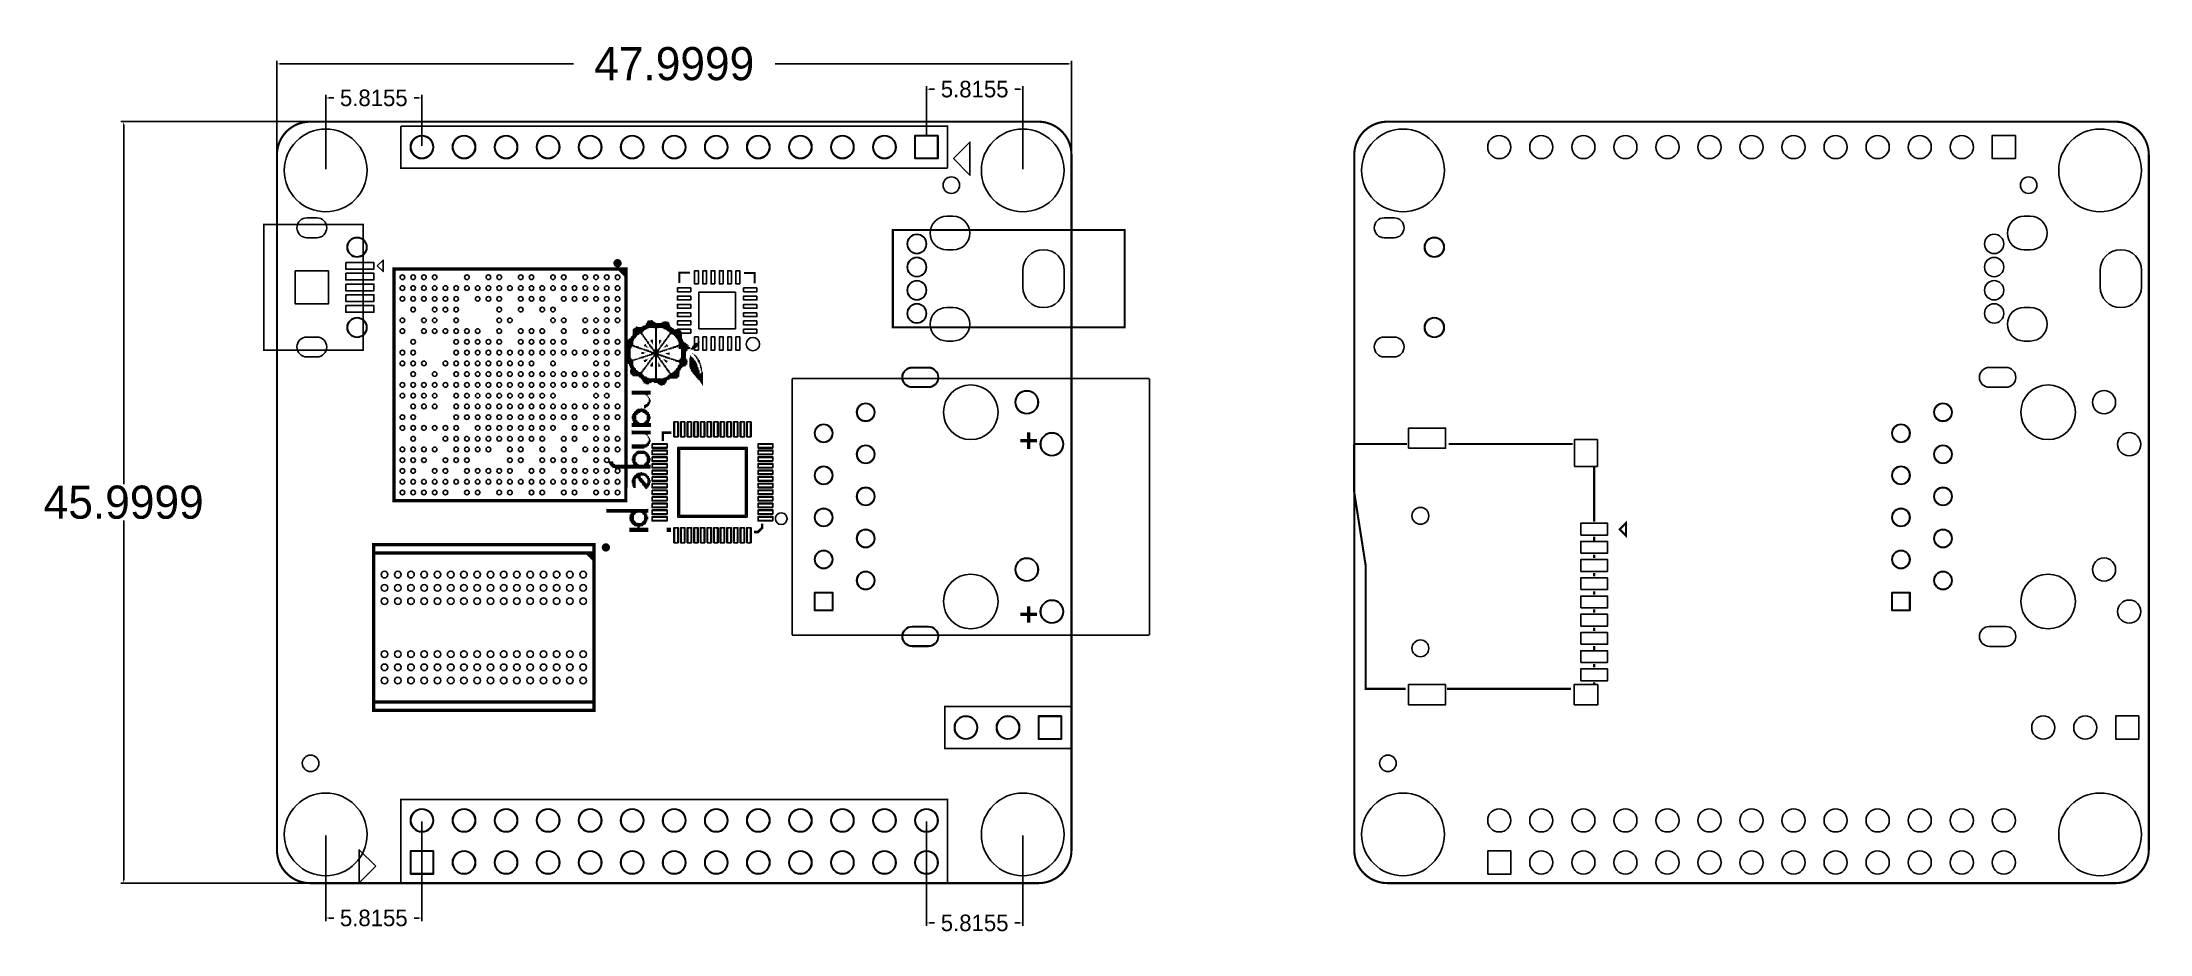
# Model space of a CAD drawing. Extents: x 16 to 143, y 14 to 67.
import ezdxf

# ---------------------------------------------------------------- set-up
doc = ezdxf.new("R2010")
doc.units = 0
doc.header["$MEASUREMENT"] = 0
doc.layers.get('0').update_dxf_attribs({"linetype": 'CONTINUOUS'})
doc.layers.get('Defpoints').update_dxf_attribs({"linetype": 'CONTINUOUS'})
for name, color, linetype in [('BG_OUTLINE', 254, 'CONTINUOUS'), ('BG_SILKSCREEN_TOP', 43, 'CONTINUOUS'), ('PG_SILKSCREEN_BOTTOM', 171, 'CONTINUOUS'), ('PG_SILKSCREEN_TOP', 30, 'CONTINUOUS'), ('PIN_BOTTOM', 5, 'CONTINUOUS'), ('PIN_PASTEMASK_BOTTOM', 85, 'CONTINUOUS'), ('PIN_PASTEMASK_TOP', 85, 'CONTINUOUS'), ('PIN_TOP', 1, 'CONTINUOUS')]:
    doc.layers.add(name, color=color, linetype=linetype)
doc.dimstyles.get("Standard").update_dxf_attribs({"dimtxt": 0.18, "dimasz": 0.18, "dimexe": 0.18, "dimexo": 0.0625, "dimgap": 0.09, "dimtad": 0, "dimtih": 1, "dimtoh": 1, "dimdec": 4, "dimzin": 0, "dimdsep": 46, "dimtxsty": 'STANDARD', "dimcen": 0.09, "dimadec": 0, "dimazin": 0, "dimtfac": 1, "dimtdec": 4, "dimtofl": 0, "dimtmove": 0, "dimatfit": 3, "dimfxl": 1, "dimtolj": 1, "dimtzin": 0, "dimarcsym": 0})

msp = doc.modelspace()

# ---------------------------------------------------------------- blocks, each defined once
blk = doc.blocks.new('*D8')
at = {"color": 0, "linetype": 'Continuous', "lineweight": -2}
for p, q in [((30.2, 60.75), (30.2, 66.36)), ((78.2, 60.75), (78.2, 66.36)), ((30.38, 66.18), (48.11, 66.18)), ((78.02, 66.18), (60.29, 66.18))]:
    blk.add_line(p, q, dxfattribs=at)
at = {"color": 0, "linetype": 'Continuous'}
for points in [[(30.38, 66.21), (30.38, 66.15), (30.2, 66.18)], [(78.02, 66.21), (78.02, 66.15), (78.2, 66.18)]]:
    blk.add_solid(points, dxfattribs=at)
at = {"layer": 'Defpoints', "color": 0, "linetype": 'Continuous'}
for p in [(78.2, 66.18), (30.2, 60.69), (78.2, 60.69)]:
    blk.add_point(p, dxfattribs=at)
at = {"color": 0, "linetype": 'Continuous', "insert": (54.2, 66.18), "char_height": 2, "attachment_point": 5}
blk.add_mtext('\\A1;47.9999', dxfattribs=at)
blk = doc.blocks.new('*D9')
at = {"color": 0, "linetype": 'Continuous', "lineweight": -2}
for p, q in [((32.14, 62.69), (20.76, 62.69)), ((20.94, 62.51), (20.94, 40.78)), ((20.94, 16.87), (20.94, 38.6)), ((32.14, 16.69), (20.76, 16.69))]:
    blk.add_line(p, q, dxfattribs=at)
at = {"color": 0, "linetype": 'Continuous'}
for points in [[(20.91, 62.51), (20.97, 62.51), (20.94, 62.69)], [(20.91, 16.87), (20.97, 16.87), (20.94, 16.69)]]:
    blk.add_solid(points, dxfattribs=at)
at = {"layer": 'Defpoints', "color": 0, "linetype": 'Continuous'}
for p in [(32.2, 62.69), (20.94, 16.69), (32.2, 16.69)]:
    blk.add_point(p, dxfattribs=at)
at = {"color": 0, "linetype": 'Continuous', "insert": (20.94, 39.69), "char_height": 2, "attachment_point": 5}
blk.add_mtext('\\A1;45.9999', dxfattribs=at)
blk = doc.blocks.new('*D10')
at = {"color": 0, "linetype": 'Continuous', "lineweight": -2}
for p, q in [((38.96, 20.42), (38.96, 14.4)), ((33.15, 19.57), (33.15, 14.4)), ((33.33, 14.58), (33.63, 14.58)), ((38.78, 14.58), (38.48, 14.58))]:
    blk.add_line(p, q, dxfattribs=at)
at = {"color": 0, "linetype": 'Continuous'}
for points in [[(33.33, 14.61), (33.33, 14.55), (33.15, 14.58)], [(38.78, 14.61), (38.78, 14.55), (38.96, 14.58)]]:
    blk.add_solid(points, dxfattribs=at)
at = {"layer": 'Defpoints', "color": 0, "linetype": 'Continuous'}
for p in [(38.96, 20.48), (33.15, 19.63), (38.96, 14.58)]:
    blk.add_point(p, dxfattribs=at)
at = {"color": 0, "linetype": 'Continuous', "insert": (36.05, 14.58), "char_height": 1, "attachment_point": 5}
blk.add_mtext('\\A1;5.8155', dxfattribs=at)
blk = doc.blocks.new('*D11')
at = {"color": 0, "linetype": 'Continuous', "lineweight": -2}
for p, q in [((69.44, 20.42), (69.44, 14.1)), ((75.26, 19.57), (75.26, 14.1)), ((69.62, 14.28), (69.92, 14.28)), ((75.08, 14.28), (74.77, 14.28))]:
    blk.add_line(p, q, dxfattribs=at)
at = {"color": 0, "linetype": 'Continuous'}
for points in [[(69.62, 14.31), (69.62, 14.25), (69.44, 14.28)], [(75.08, 14.31), (75.08, 14.25), (75.26, 14.28)]]:
    blk.add_solid(points, dxfattribs=at)
at = {"layer": 'Defpoints', "color": 0, "linetype": 'Continuous'}
for p in [(69.44, 20.48), (75.26, 19.63), (69.44, 14.28)]:
    blk.add_point(p, dxfattribs=at)
at = {"color": 0, "linetype": 'Continuous', "insert": (72.35, 14.28), "char_height": 1, "attachment_point": 5}
blk.add_mtext('\\A1;5.8155', dxfattribs=at)
blk = doc.blocks.new('*D12')
at = {"color": 0, "linetype": 'Continuous', "lineweight": -2}
for p, q in [((33.15, 59.81), (33.15, 64.3)), ((33.33, 64.12), (33.63, 64.12)), ((38.78, 64.12), (38.48, 64.12)), ((38.96, 61.22), (38.96, 64.3))]:
    blk.add_line(p, q, dxfattribs=at)
at = {"color": 0, "linetype": 'Continuous'}
for points in [[(33.33, 64.15), (33.33, 64.09), (33.15, 64.12)], [(38.78, 64.15), (38.78, 64.09), (38.96, 64.12)]]:
    blk.add_solid(points, dxfattribs=at)
at = {"layer": 'Defpoints', "color": 0, "linetype": 'Continuous'}
for p in [(33.15, 64.12), (38.96, 61.16), (33.15, 59.74)]:
    blk.add_point(p, dxfattribs=at)
at = {"color": 0, "linetype": 'Continuous', "insert": (36.05, 64.12), "char_height": 1, "attachment_point": 5}
blk.add_mtext('\\A1;5.8155', dxfattribs=at)
blk = doc.blocks.new('*D13')
at = {"color": 0, "linetype": 'Continuous', "lineweight": -2}
for p, q in [((69.44, 61.89), (69.44, 64.83)), ((69.62, 64.65), (69.92, 64.65)), ((75.08, 64.65), (74.77, 64.65)), ((75.26, 59.81), (75.26, 64.83))]:
    blk.add_line(p, q, dxfattribs=at)
at = {"color": 0, "linetype": 'Continuous'}
for points in [[(69.62, 64.68), (69.62, 64.62), (69.44, 64.65)], [(75.08, 64.68), (75.08, 64.62), (75.26, 64.65)]]:
    blk.add_solid(points, dxfattribs=at)
at = {"layer": 'Defpoints', "color": 0, "linetype": 'Continuous'}
for p in [(69.44, 64.65), (69.44, 61.83), (75.26, 59.74)]:
    blk.add_point(p, dxfattribs=at)
at = {"color": 0, "linetype": 'Continuous', "insert": (72.35, 64.65), "char_height": 1, "attachment_point": 5}
blk.add_mtext('\\A1;5.8155', dxfattribs=at)

# ---------------------------------------------------------------- dimensions: what is measured, and where the dimension line sits
at = {"linetype": 'Continuous'}
for base, p1, p2, override, picture, middle in [((78.2005, 66.17958), (30.2006, 60.68721), (78.2005, 60.68721), {"dimtxt": 2}, '*D8', (54.20055, 66.17958)), ((69.44055, 64.6468), (75.25601, 59.74271), (69.44055, 61.8313), {"dimtxt": 1}, '*D13', (72.34828, 64.6468)), ((33.14509, 64.11643), (38.96055, 61.15629), (33.14509, 59.74271), {"dimtxt": 1}, '*D12', (36.05282, 64.11643)), ((38.96055, 14.58156), (33.14509, 19.63179), (38.96055, 20.47768), {"dimtxt": 1}, '*D10', (36.05282, 14.58156)), ((69.44055, 14.28029), (75.25601, 19.63179), (69.44055, 20.47768), {"dimtxt": 1}, '*D11', (72.34828, 14.28029))]:
    dim = msp.add_linear_dim(base=base, p1=p1, p2=p2, dimstyle='Standard', override=override, dxfattribs=at)
    dim.commit()
    dim.dimension.update_dxf_attribs({"geometry": picture, "text_midpoint": middle})
dim = msp.add_linear_dim(base=(20.93714, 16.68729), p1=(32.2006, 62.6872), p2=(32.2006, 16.68729), angle=90, dimstyle='Standard', override={"dimtxt": 2}, dxfattribs=at)
dim.commit()
dim.dimension.update_dxf_attribs({"geometry": '*D9', "text_midpoint": (20.93714, 39.68725), "dimtype": 160})

# ---------------------------------------------------------------- linework, layer by layer
at = {"layer": 'BG_OUTLINE', "const_width": 0.127}
for points in [[(32.2006, 62.6872), (76.20051, 62.6872, -0.414214), (78.2005, 60.6872), (78.2005, 18.68729, -0.414214), (76.20051, 16.68729), (32.2006, 16.68729, -0.414214), (30.2006, 18.68729), (30.2006, 60.6872, -0.414214), (32.2006, 62.6872)], [(32.2006, 62.6872), (76.20051, 62.6872, -0.414214), (78.2005, 60.6872), (78.2005, 18.68729, -0.414214), (76.20051, 16.68729), (32.2006, 16.68729, -0.414214), (30.2006, 18.68729), (30.2006, 60.6872, -0.414214), (32.2006, 62.6872)], [(97.28386, 62.6872), (141.28377, 62.6872, -0.414214), (143.28377, 60.6872), (143.28377, 18.68729, -0.414214), (141.28377, 16.68729), (97.28386, 16.68729, -0.414214), (95.28386, 18.68729), (95.28386, 60.6872, -0.414214), (97.28386, 62.6872)], [(97.28386, 62.6872), (141.28377, 62.6872, -0.414214), (143.28377, 60.6872), (143.28377, 18.68729, -0.414214), (141.28377, 16.68729), (97.28386, 16.68729, -0.414214), (95.28386, 18.68729), (95.28386, 60.6872, -0.414214), (97.28386, 62.6872)]]:
    msp.add_lwpolyline(points, format="xyb", dxfattribs=at)
at = {"layer": 'BG_SILKSCREEN_TOP', "const_width": 0.0254}
for points in [[(51.5747, 49.6697), (51.5747, 48.9839)], [(51.6001, 49.6951), (51.6001, 48.9839)], [(51.6255, 49.7459), (51.6255, 49.0601)], [(51.6509, 49.7459), (51.6509, 49.0601)], [(51.6763, 49.8221), (51.6763, 49.1109)], [(51.7017, 50.1523), (51.7017, 49.1109)], [(51.7271, 50.1523), (51.7271, 49.1109)], [(51.7525, 50.2031), (51.7525, 49.4665)], [(51.7779, 50.2031), (51.7779, 49.5427)], [(51.8033, 50.2285), (51.8033, 49.5427)], [(51.8287, 50.2539), (51.8287, 49.5935)], [(51.8541, 50.2539), (51.8541, 49.6189)], [(51.8795, 50.2793), (51.8795, 49.6443)], [(51.9049, 50.3301), (51.9049, 49.6951)], [(51.9303, 50.3301), (51.9303, 49.6951)], [(51.9557, 50.3047), (51.9557, 49.7459)], [(51.9811, 50.3047), (51.9811, 49.7713)], [(52.0065, 50.2793), (52.0065, 49.7967)], [(52.0319, 50.2793), (52.0319, 49.7967)], [(52.0573, 50.2793), (52.0573, 49.8221)], [(52.0827, 50.2793), (52.0827, 49.8221)], [(52.1081, 50.2793), (52.1081, 49.8729)], [(52.1335, 50.2793), (52.1335, 49.8729)], [(52.1589, 50.2793), (52.1589, 49.8729)], [(52.1843, 50.2793), (52.1843, 49.8475)], [(52.2097, 50.2793), (52.2097, 49.8221)], [(52.2351, 50.3047), (52.2351, 49.7713)], [(52.2605, 50.3047), (52.2605, 49.7967)], [(52.2859, 50.3301), (52.2859, 49.7205)], [(52.3113, 50.3555), (52.3113, 49.9999)], [(52.3113, 49.8475), (52.3113, 49.6697)], [(52.3367, 50.3555), (52.3367, 49.9999)], [(52.3367, 49.8475), (52.3367, 49.6697)], [(52.3621, 50.3555), (52.3621, 50.0253)], [(52.3621, 49.7967), (52.3621, 49.6189)], [(52.3875, 50.3555), (52.3875, 50.0761)], [(52.3875, 49.7205), (52.3875, 49.5681)], [(52.4129, 50.3809), (52.4129, 50.0761)], [(52.4129, 49.7205), (52.4129, 49.5427)], [(52.4383, 50.4063), (52.4383, 50.1015)], [(52.4383, 49.6697), (52.4383, 49.4919)], [(52.4637, 50.4063), (52.4637, 50.1269)], [(52.4637, 49.6697), (52.4637, 49.4919)], [(52.4891, 50.4825), (52.4891, 50.1269)], [(52.5145, 50.5333), (52.5145, 50.1523)], [(52.5399, 50.5333), (52.5399, 50.1523)], [(52.5653, 50.6095), (52.5653, 50.1523)], [(52.5907, 50.6603), (52.5907, 50.1777)], [(52.6161, 50.6603), (52.6161, 50.2031)], [(52.6415, 50.6857), (52.6415, 50.2031)], [(52.6669, 50.6857), (52.6669, 50.2031)], [(52.6923, 50.6857), (52.6923, 50.2031)], [(52.7177, 50.6857), (52.7177, 50.2285)], [(52.7431, 50.6857), (52.7431, 50.2285)], [(52.7685, 50.6857), (52.7685, 50.2285)], [(52.7939, 50.6857), (52.7939, 50.2285)], [(52.8193, 50.7111), (52.8193, 50.2285)], [(52.8447, 50.6857), (52.8447, 50.2285)], [(52.8701, 50.6857), (52.8701, 50.2285)], [(52.8955, 50.6857), (52.8955, 50.2285)], [(52.9209, 50.6349), (52.9209, 50.2285)], [(52.9463, 50.6349), (52.9463, 50.2285)], [(52.9717, 50.6095), (52.9717, 50.2285)], [(52.9971, 50.5841), (52.9971, 50.2031)], [(53.0225, 50.5841), (53.0225, 50.2031)], [(53.0479, 50.5587), (53.0479, 46.9011)], [(53.0733, 50.5587), (53.0733, 46.9011)], [(53.0987, 50.5333), (53.0987, 46.9011)], [(53.1241, 50.5333), (53.1241, 46.9011)], [(53.1495, 50.5333), (53.1495, 46.9011)], [(53.1749, 50.5333), (53.1749, 50.2031)], [(53.2003, 50.5333), (53.2003, 50.2031)], [(53.2257, 50.5333), (53.2257, 50.2031)], [(53.2511, 50.5333), (53.2511, 50.2285)], [(53.2765, 50.5333), (53.2765, 50.2285)], [(53.3019, 50.5333), (53.3019, 50.2285)], [(53.3273, 50.5333), (53.3273, 50.2285)], [(53.3527, 50.5333), (53.3527, 50.2285)], [(53.3781, 50.5333), (53.3781, 50.2285)], [(53.4035, 50.5333), (53.4035, 50.2285)], [(53.4289, 50.5587), (53.4289, 50.2285)], [(53.4543, 50.5587), (53.4543, 50.2031)], [(53.4797, 50.5587), (53.4797, 50.2031)], [(53.5051, 50.6095), (53.5051, 50.2031)], [(53.5305, 50.6095), (53.5305, 50.2031)], [(53.5559, 50.6095), (53.5559, 50.1777)], [(53.5813, 50.6349), (53.5813, 50.1523)], [(53.6067, 50.6349), (53.6067, 50.1523)], [(53.6321, 50.6349), (53.6321, 50.1523)], [(53.6575, 50.6349), (53.6575, 50.1269)], [(53.6829, 50.6349), (53.6829, 50.1269)], [(53.7083, 50.6349), (53.7083, 50.1015)], [(53.7337, 50.6095), (53.7337, 50.0761)], [(53.7337, 49.6697), (53.7337, 49.4919)], [(53.7591, 50.6095), (53.7591, 50.0761)], [(53.7591, 49.6697), (53.7591, 49.4919)], [(53.7845, 50.6095), (53.7845, 50.0507)], [(53.7845, 49.7205), (53.7845, 49.5427)], [(53.8099, 50.6095), (53.8099, 50.0253)], [(53.8099, 49.7713), (53.8099, 49.6189)], [(53.8353, 50.6095), (53.8353, 50.0253)], [(53.8353, 49.7967), (53.8353, 49.5935)], [(53.8607, 50.5587), (53.8607, 49.9745)], [(53.8607, 49.8475), (53.8607, 49.6697)], [(53.8861, 50.5587), (53.8861, 49.9999)], [(53.8861, 49.8475), (53.8861, 49.6697)], [(53.9115, 50.4825), (53.9115, 49.7205)], [(53.9369, 50.4063), (53.9369, 49.7713)], [(53.9623, 50.3809), (53.9623, 49.7713)], [(53.9877, 50.3047), (53.9877, 49.8221)], [(54.0131, 50.2793), (54.0131, 49.8475)], [(54.0385, 50.2793), (54.0385, 49.8475)], [(54.0639, 50.2539), (54.0639, 49.8475)], [(54.0893, 50.2285), (54.0893, 49.8475)], [(54.1147, 50.2031), (54.1147, 49.8221)], [(54.1401, 50.2031), (54.1401, 49.7967)], [(54.1655, 50.2031), (54.1655, 49.7967)], [(54.1909, 50.1523), (54.1909, 49.7459)], [(54.2163, 50.1523), (54.2163, 49.7459)], [(54.2417, 50.1523), (54.2417, 49.7205)], [(54.2671, 50.1523), (54.2671, 49.6697)], [(54.2925, 50.1523), (54.2925, 49.6697)], [(54.3179, 50.1523), (54.3179, 49.6189)], [(54.3433, 50.1523), (54.3433, 49.5681)], [(54.3687, 50.1523), (54.3687, 49.5681)], [(54.3941, 50.1523), (54.3941, 49.4919)], [(54.4195, 50.1523), (54.4195, 49.4157)], [(54.4449, 50.1523), (54.4449, 49.4157)], [(54.4703, 50.1269), (54.4703, 49.3395)], [(54.4957, 50.1269), (54.4957, 49.3395)], [(54.5211, 50.1269), (54.5211, 49.0601)], [(54.5465, 50.1015), (54.5465, 49.0093)], [(54.5719, 50.1015), (54.5719, 49.0093)], [(54.5973, 50.0507), (54.5973, 48.9331)], [(54.6227, 49.9999), (54.6227, 47.7901)], [(54.6481, 49.9999), (54.6481, 47.7901)], [(54.6735, 49.9491), (54.6735, 49.9237)], [(51.2953, 49.5173), (51.2953, 49.0093)], [(51.2953, 48.7045), (51.2953, 48.1203)], [(51.3207, 49.5173), (51.3207, 49.0093)], [(51.3207, 48.7045), (51.3207, 48.1203)], [(51.3461, 49.5173), (51.3461, 48.1203)], [(51.3715, 49.5427), (51.3715, 48.0949)], [(51.3969, 49.5427), (51.3969, 48.0695)], [(51.4223, 49.5427), (51.4223, 48.0441)], [(51.4477, 49.5427), (51.4477, 48.0441)], [(51.4477, 48.5521), (51.4477, 48.2727)], [(51.4731, 49.5935), (51.4731, 47.9679)], [(51.4731, 48.5521), (51.4731, 48.2473)], [(51.4985, 49.5935), (51.4985, 47.9171)], [(51.4985, 49.3903), (51.4985, 49.2125)], [(51.4985, 48.6029), (51.4985, 48.2219)], [(51.5239, 49.5935), (51.5239, 47.8917)], [(51.5239, 49.3903), (51.5239, 49.2125)], [(51.5239, 48.6029), (51.5239, 48.2219)], [(51.5493, 49.6189), (51.5493, 47.8155)], [(51.5493, 49.4919), (51.5493, 49.1109)], [(51.5493, 48.6791), (51.5493, 48.1965)], [(51.5747, 48.4251), (51.5747, 47.4345)], [(51.6001, 48.4251), (51.6001, 47.4345)], [(51.7525, 49.1871), (51.7525, 49.0601)], [(51.7779, 49.1871), (51.7779, 49.0601)], [(51.8033, 49.1871), (51.8033, 49.0601)], [(51.8287, 49.1617), (51.8287, 49.0601)], [(51.8287, 48.3743), (51.8287, 48.2473)], [(51.8541, 49.1363), (51.8541, 49.0601)], [(51.8541, 48.3743), (51.8541, 48.2981)], [(51.8795, 49.1363), (51.8795, 49.0347)], [(51.8795, 48.3743), (51.8795, 48.2981)], [(51.9049, 49.1363), (51.9049, 49.0093)], [(51.9049, 48.3743), (51.9049, 48.2981)], [(51.9303, 49.1363), (51.9303, 49.0093)], [(51.9303, 48.3743), (51.9303, 48.2981)], [(51.9557, 49.1363), (51.9557, 49.0093)], [(51.9557, 48.3997), (51.9557, 48.2981)], [(51.9811, 49.1109), (51.9811, 48.9839)], [(51.9811, 48.3997), (51.9811, 48.3235)], [(52.0065, 49.1109), (52.0065, 48.9839)], [(52.0065, 48.3997), (52.0065, 48.3235)], [(52.0319, 49.1109), (52.0319, 48.9839)], [(52.0319, 48.3997), (52.0319, 48.3235)], [(52.0573, 49.1109), (52.0573, 48.9839)], [(52.0573, 48.4251), (52.0573, 48.3235)], [(52.0827, 49.0601), (52.0827, 48.9839)], [(52.0827, 48.4505), (52.0827, 48.3235)], [(52.1081, 49.0601), (52.1081, 48.9331)], [(52.1081, 48.4505), (52.1081, 48.3743)], [(52.1335, 49.0601), (52.1335, 48.9331)], [(52.1335, 48.4505), (52.1335, 48.3743)], [(52.1589, 49.0601), (52.1589, 48.9331)], [(52.1589, 48.4505), (52.1589, 48.3743)], [(52.1843, 49.0347), (52.1843, 48.9331)], [(52.1843, 48.5013), (52.1843, 48.3743)], [(52.2097, 49.0093), (52.2097, 48.9331)], [(52.2097, 48.5013), (52.2097, 48.3743)], [(52.2351, 49.0093), (52.2351, 48.9077)], [(52.2351, 48.7807), (52.2351, 48.6537)], [(52.2351, 48.5013), (52.2351, 48.3997)], [(52.2605, 49.0093), (52.2605, 48.9077)], [(52.2605, 48.7807), (52.2605, 48.6537)], [(52.2605, 48.5013), (52.2605, 48.3997)], [(52.2859, 49.0093), (52.2859, 48.9077)], [(52.2859, 48.7807), (52.2859, 48.6537)], [(52.2859, 48.5013), (52.2859, 48.3997)], [(52.3113, 48.9839), (52.3113, 48.9077)], [(52.3113, 48.7807), (52.3113, 48.6537)], [(52.3113, 48.5267), (52.3113, 48.3997)], [(52.3367, 48.9839), (52.3367, 48.9077)], [(52.3367, 48.7807), (52.3367, 48.6537)], [(52.3367, 48.5267), (52.3367, 48.3997)], [(52.3621, 48.9839), (52.3621, 48.8569)], [(52.3621, 48.7299), (52.3621, 48.6537)], [(52.3621, 48.5267), (52.3621, 48.4251)], [(52.3875, 49.2125), (52.3875, 49.1109)], [(52.3875, 48.9839), (52.3875, 48.8569)], [(52.3875, 48.7299), (52.3875, 48.6791)], [(52.3875, 48.5267), (52.3875, 48.4505)], [(52.4129, 49.2125), (52.4129, 49.1109)], [(52.4129, 48.9839), (52.4129, 48.8569)], [(52.4129, 48.7299), (52.4129, 48.7045)], [(52.4129, 48.5267), (52.4129, 48.4505)], [(52.4383, 49.2633), (52.4383, 49.1109)], [(52.4383, 48.9331), (52.4383, 48.8569)], [(52.4383, 48.7299), (52.4383, 48.7045)], [(52.4383, 48.5775), (52.4383, 48.4505)], [(52.4637, 49.2633), (52.4637, 49.1109)], [(52.4637, 48.9331), (52.4637, 48.8569)], [(52.4637, 48.7299), (52.4637, 48.7045)], [(52.4637, 48.5775), (52.4637, 48.4505)], [(52.4891, 49.6189), (52.4891, 49.4411)], [(52.4891, 49.2379), (52.4891, 49.0855)], [(52.4891, 48.9331), (52.4891, 48.8061)], [(52.4891, 48.7299), (52.4891, 48.7045)], [(52.4891, 48.5775), (52.4891, 48.4505)], [(52.5145, 49.5681), (52.5145, 49.3903)], [(52.5145, 49.1617), (52.5145, 49.0601)], [(52.5145, 48.9331), (52.5145, 48.8061)], [(52.5145, 48.5775), (52.5145, 48.5013)], [(52.5399, 49.5681), (52.5399, 49.3903)], [(52.5399, 49.1617), (52.5399, 49.0601)], [(52.5399, 48.9331), (52.5399, 48.8061)], [(52.5399, 48.5775), (52.5399, 48.5013)], [(52.5653, 49.5173), (52.5653, 49.3141)], [(52.5653, 49.1109), (52.5653, 49.0601)], [(52.5653, 48.9077), (52.5653, 48.8061)], [(52.5653, 48.6029), (52.5653, 48.5013)], [(52.5907, 49.4411), (52.5907, 49.2633)], [(52.5907, 49.0601), (52.5907, 49.0347)], [(52.5907, 48.9077), (52.5907, 48.7807)], [(52.5907, 48.6029), (52.5907, 48.5013)], [(52.6161, 49.4411), (52.6161, 49.2633)], [(52.6161, 49.0601), (52.6161, 49.0093)], [(52.6161, 48.9077), (52.6161, 48.7807)], [(52.6161, 48.6029), (52.6161, 48.5013)], [(52.6161, 48.3743), (52.6161, 48.3235)], [(52.6415, 49.3903), (52.6415, 49.2125)], [(52.6415, 48.9077), (52.6415, 48.7807)], [(52.6415, 48.6029), (52.6415, 48.5267)], [(52.6669, 49.3903), (52.6669, 49.2125)], [(52.6669, 48.8823), (52.6669, 48.7807)], [(52.6669, 48.6029), (52.6669, 48.5267)], [(52.6923, 49.3395), (52.6923, 49.1363)], [(52.6923, 48.8569), (52.6923, 48.7807)], [(52.6923, 48.6537), (52.6923, 48.6283)], [(52.6923, 48.6029), (52.6923, 48.5267)], [(52.7177, 49.2633), (52.7177, 49.0855)], [(52.7177, 48.8569), (52.7177, 48.7299)], [(52.7177, 48.6537), (52.7177, 48.5267)], [(52.7431, 49.2633), (52.7431, 49.0855)], [(52.7431, 48.8569), (52.7431, 48.7299)], [(52.7431, 48.6537), (52.7431, 48.5267)], [(52.7685, 49.4665), (52.7685, 49.4157)], [(52.7685, 49.2125), (52.7685, 49.0347)], [(52.7685, 48.8569), (52.7685, 48.7299)], [(52.7685, 48.6537), (52.7685, 48.5775)], [(52.7685, 48.3743), (52.7685, 48.1711)], [(52.7939, 49.4919), (52.7939, 49.3903)], [(52.7939, 49.1617), (52.7939, 48.9839)], [(52.7939, 48.8315), (52.7939, 48.7299)], [(52.7939, 48.6537), (52.7939, 48.5775)], [(52.7939, 48.3997), (52.7939, 48.2473)], [(52.8193, 49.5173), (52.8193, 49.3649)], [(52.8193, 49.1617), (52.8193, 48.9839)], [(52.8193, 48.8061), (52.8193, 48.5775)], [(52.8193, 48.4251), (52.8193, 48.2473)], [(52.8447, 49.5173), (52.8447, 49.3141)], [(52.8447, 49.1109), (52.8447, 48.9331)], [(52.8447, 48.8061), (52.8447, 48.5775)], [(52.8447, 48.4759), (52.8447, 48.2981)], [(52.8701, 49.5173), (52.8701, 49.3141)], [(52.8701, 49.1109), (52.8701, 48.9331)], [(52.8701, 48.8061), (52.8701, 48.5775)], [(52.8701, 48.4505), (52.8701, 48.2981)], [(52.8955, 49.5173), (52.8955, 49.2379)], [(52.8955, 49.0601), (52.8955, 48.8823)], [(52.8955, 48.7807), (52.8955, 48.6029)], [(52.8955, 48.5013), (52.8955, 48.3489)], [(52.9209, 49.2125), (52.9209, 49.1871)], [(52.9209, 48.9839), (52.9209, 48.8315)], [(52.9209, 48.7807), (52.9209, 48.6029)], [(52.9209, 48.5521), (52.9209, 48.3997)], [(52.9463, 48.9839), (52.9463, 48.6029)], [(52.9463, 48.5775), (52.9463, 48.3997)], [(52.9717, 48.9331), (52.9717, 48.5013)], [(52.9971, 48.9331), (52.9971, 48.5013)], [(53.0225, 48.9331), (53.0225, 48.4759)], [(53.1749, 48.9331), (53.1749, 48.4505)], [(53.2003, 48.9331), (53.2003, 48.4505)], [(53.2257, 48.9331), (53.2257, 48.4251)], [(53.2511, 49.0093), (53.2511, 48.5521)], [(53.2511, 48.5267), (53.2511, 48.3489)], [(53.2765, 49.2125), (53.2765, 49.1871)], [(53.2765, 49.0093), (53.2765, 48.7299)], [(53.2765, 48.6791), (53.2765, 48.5521)], [(53.2765, 48.5267), (53.2765, 48.3743)], [(53.3019, 49.4919), (53.3019, 49.2379)], [(53.3019, 49.0601), (53.3019, 48.8823)], [(53.3019, 48.8061), (53.3019, 48.7299)], [(53.3019, 48.6537), (53.3019, 48.5521)], [(53.3019, 48.4759), (53.3019, 48.2981)], [(53.3273, 49.5173), (53.3273, 49.3141)], [(53.3273, 49.1109), (53.3273, 48.9585)], [(53.3273, 48.8061), (53.3273, 48.7299)], [(53.3273, 48.6537), (53.3273, 48.5267)], [(53.3273, 48.4251), (53.3273, 48.2473)], [(53.3527, 49.5173), (53.3527, 49.3141)], [(53.3527, 49.1109), (53.3527, 48.9585)], [(53.3527, 48.8315), (53.3527, 48.7299)], [(53.3527, 48.6537), (53.3527, 48.5267)], [(53.3527, 48.4251), (53.3527, 48.2473)], [(53.3781, 49.5173), (53.3781, 49.3395)], [(53.3781, 49.1871), (53.3781, 49.0093)], [(53.3781, 48.8569), (53.3781, 48.7299)], [(53.3781, 48.6283), (53.3781, 48.5267)], [(53.3781, 48.3743), (53.3781, 48.1711)], [(53.4035, 49.4665), (53.4035, 49.4157)], [(53.4035, 49.2125), (53.4035, 49.0601)], [(53.4035, 48.8569), (53.4035, 48.7553)], [(53.4035, 48.6029), (53.4035, 48.5013)], [(53.4289, 49.4665), (53.4289, 49.4157)], [(53.4289, 49.2379), (53.4289, 49.0601)], [(53.4289, 48.8569), (53.4289, 48.7807)], [(53.4289, 48.6029), (53.4289, 48.5013)], [(53.4543, 49.2887), (53.4543, 49.1109)], [(53.4543, 48.8823), (53.4543, 48.7807)], [(53.4543, 48.6029), (53.4543, 48.5013)], [(53.4797, 49.2887), (53.4797, 49.1363)], [(53.4797, 48.8823), (53.4797, 48.7807)], [(53.4797, 48.6029), (53.4797, 48.5013)], [(53.5051, 49.3395), (53.5051, 49.1617)], [(53.5051, 48.9077), (53.5051, 48.7807)], [(53.5051, 48.5775), (53.5051, 48.5013)], [(53.5305, 49.3903), (53.5305, 49.2125)], [(53.5305, 48.9077), (53.5305, 48.8061)], [(53.5305, 48.5775), (53.5305, 48.4505)], [(53.5559, 49.3903), (53.5559, 49.2125)], [(53.5559, 49.0347), (53.5559, 49.0093)], [(53.5559, 48.9077), (53.5559, 48.8061)], [(53.5559, 48.5775), (53.5559, 48.4505)], [(53.5813, 49.4665), (53.5813, 49.2633)], [(53.5813, 49.0601), (53.5813, 49.0347)], [(53.5813, 48.9077), (53.5813, 48.8061)], [(53.5813, 48.5775), (53.5813, 48.4505)], [(53.6067, 49.4919), (53.6067, 49.3395)], [(53.6067, 49.1109), (53.6067, 49.0601)], [(53.6067, 48.9331), (53.6067, 48.8061)], [(53.6067, 48.5521), (53.6067, 48.4505)], [(53.6321, 49.5173), (53.6321, 49.3395)], [(53.6321, 49.1109), (53.6321, 49.0601)], [(53.6321, 48.9331), (53.6321, 48.8061)], [(53.6321, 48.5267), (53.6321, 48.4505)], [(53.6575, 49.5681), (53.6575, 49.3903)], [(53.6575, 49.1617), (53.6575, 49.0601)], [(53.6575, 48.9331), (53.6575, 48.8569)], [(53.6575, 48.5267), (53.6575, 48.3997)], [(53.6829, 49.5681), (53.6829, 49.3903)], [(53.6829, 49.1617), (53.6829, 49.0601)], [(53.6829, 48.9331), (53.6829, 48.8569)], [(53.6829, 48.6791), (53.6829, 48.6537)], [(53.6829, 48.5267), (53.6829, 48.3997)], [(53.7083, 49.6189), (53.7083, 49.4411)], [(53.7083, 49.2125), (53.7083, 49.0855)], [(53.7083, 48.9331), (53.7083, 48.8569)], [(53.7083, 48.7045), (53.7083, 48.6537)], [(53.7083, 48.5267), (53.7083, 48.3997)], [(53.7337, 49.2379), (53.7337, 49.1109)], [(53.7337, 48.9839), (53.7337, 48.8569)], [(53.7337, 48.7045), (53.7337, 48.6537)], [(53.7337, 48.5013), (53.7337, 48.3997)], [(53.7591, 49.2379), (53.7591, 49.1109)], [(53.7591, 48.9839), (53.7591, 48.8569)], [(53.7591, 48.7045), (53.7591, 48.6537)], [(53.7591, 48.5013), (53.7591, 48.3997)], [(53.7845, 49.2125), (53.7845, 49.0855)], [(53.7845, 48.9839), (53.7845, 48.9077)], [(53.7845, 48.8823), (53.7845, 48.8569)], [(53.7845, 48.7045), (53.7845, 48.6283)], [(53.7845, 48.5013), (53.7845, 48.3743)], [(53.8099, 48.9839), (53.8099, 48.9077)], [(53.8099, 48.7299), (53.8099, 48.6029)], [(53.8099, 48.5013), (53.8099, 48.3743)], [(53.8353, 48.9839), (53.8353, 48.9077)], [(53.8353, 48.7299), (53.8353, 48.6029)], [(53.8353, 48.5013), (53.8353, 48.3743)], [(53.8607, 49.0093), (53.8607, 48.9077)], [(53.8607, 48.7299), (53.8607, 48.6029)], [(53.8607, 48.4505), (53.8607, 48.3743)], [(53.8861, 49.0093), (53.8861, 48.9077)], [(53.8861, 48.7299), (53.8861, 48.6029)], [(53.8861, 48.4505), (53.8861, 48.3489)], [(53.9115, 49.0093), (53.9115, 48.9077)], [(53.9115, 48.7553), (53.9115, 48.5775)], [(53.9115, 48.4505), (53.9115, 48.3235)], [(53.9369, 49.0093), (53.9369, 48.9331)], [(53.9369, 48.4505), (53.9369, 48.3235)], [(53.9623, 49.0347), (53.9623, 48.9331)], [(53.9623, 48.4505), (53.9623, 48.3235)], [(53.9877, 49.0601), (53.9877, 48.9331)], [(53.9877, 48.3997), (53.9877, 48.3235)], [(54.0131, 49.0601), (54.0131, 48.9331)], [(54.0131, 48.3997), (54.0131, 48.2981)], [(54.0385, 49.0601), (54.0385, 48.9331)], [(54.0385, 48.3997), (54.0385, 48.2981)], [(54.0639, 49.0601), (54.0639, 48.9839)], [(54.0639, 48.3997), (54.0639, 48.2981)], [(54.0893, 49.0601), (54.0893, 48.9839)], [(54.0893, 48.3997), (54.0893, 48.2981)], [(54.1147, 49.1109), (54.1147, 48.9839)], [(54.1147, 48.3743), (54.1147, 48.2981)], [(54.1401, 49.1109), (54.1401, 48.9839)], [(54.1401, 48.3743), (54.1401, 48.2473)], [(54.1655, 49.1109), (54.1655, 48.9839)], [(54.1655, 48.3743), (54.1655, 48.2473)], [(54.1909, 49.1109), (54.1909, 49.0093)], [(54.1909, 48.3743), (54.1909, 48.2473)], [(54.2163, 49.1363), (54.2163, 49.0093)], [(54.2417, 49.1363), (54.2417, 49.0093)], [(54.2671, 49.1363), (54.2671, 49.0093)], [(54.2925, 49.1363), (54.2925, 49.0093)], [(54.3179, 49.1363), (54.3179, 49.0601)], [(54.3433, 49.1871), (54.3433, 49.0601)], [(54.3687, 49.1871), (54.3687, 49.0601)], [(54.3941, 49.1871), (54.3941, 49.0601)], [(54.4195, 49.1871), (54.4195, 49.0601)], [(54.4449, 49.1871), (54.4449, 49.1109)], [(54.4449, 49.0855), (54.4449, 49.0601)], [(54.4703, 49.2379), (54.4703, 49.1109)], [(54.4703, 49.0855), (54.4703, 49.0601)], [(54.4957, 49.2379), (54.4957, 49.1109)], [(54.4957, 49.0855), (54.4957, 49.0601)], [(54.5465, 48.3743), (54.5465, 47.6631)], [(54.5719, 48.3743), (54.5719, 47.6631)], [(54.5973, 48.4505), (54.5973, 47.7139)], [(54.6735, 49.5935), (54.6735, 47.8409)], [(54.6989, 49.5681), (54.6989, 47.8409)], [(54.7243, 49.5173), (54.7243, 47.8917)], [(54.7497, 49.4157), (54.7497, 47.8917)], [(54.7751, 49.4157), (54.7751, 47.8917)], [(54.8005, 49.3903), (54.8005, 47.8917)], [(54.8259, 49.3395), (54.8259, 47.9171)], [(54.8513, 49.3395), (54.8513, 47.9171)], [(54.8767, 49.3395), (54.8767, 47.9171)], [(54.9021, 49.3141), (54.9021, 48.5013)], [(54.9021, 48.4759), (54.9021, 47.9679)], [(54.9275, 49.3141), (54.9275, 48.7553)], [(54.9275, 48.3997), (54.9275, 47.9679)], [(54.9529, 49.2633), (54.9529, 48.8315)], [(54.9783, 49.2633), (54.9783, 48.8315)], [(55.0037, 49.2633), (55.0037, 48.8823)], [(55.0291, 49.1617), (55.0291, 48.9585)], [(55.0545, 49.1871), (55.0545, 48.9331)], [(55.1307, 48.4251), (55.1307, 47.8409)], [(55.1561, 48.5775), (55.1561, 47.7393)], [(55.1815, 48.5775), (55.1815, 47.7393)], [(55.2069, 48.9331), (55.2069, 48.8823)], [(55.2069, 48.5521), (55.2069, 47.6631)], [(55.2323, 49.0093), (55.2323, 48.9077)], [(55.2323, 48.5013), (55.2323, 47.5869)], [(55.2577, 49.0347), (55.2577, 48.9077)], [(55.2577, 48.5013), (55.2577, 47.5869)], [(55.2831, 49.1109), (55.2831, 48.9077)], [(55.2831, 48.7045), (55.2831, 48.6791)], [(55.2831, 48.4505), (55.2831, 47.5361)], [(55.3085, 49.1109), (55.3085, 48.9077)], [(55.3085, 48.7045), (55.3085, 48.6791)], [(55.3085, 48.4505), (55.3085, 47.5361)], [(55.3339, 49.1617), (55.3339, 48.9077)], [(55.3339, 48.6791), (55.3339, 48.6537)], [(55.3339, 48.4251), (55.3339, 47.4599)], [(55.3593, 49.2125), (55.3593, 48.9331)], [(55.3593, 48.6537), (55.3593, 48.6029)], [(55.3593, 48.3743), (55.3593, 47.4345)], [(55.3847, 49.2125), (55.3847, 48.9331)], [(55.3847, 48.6537), (55.3847, 48.6029)], [(55.3847, 48.3743), (55.3847, 47.4345)], [(55.4101, 49.2379), (55.4101, 48.9331)], [(55.4101, 48.6283), (55.4101, 48.5521)], [(55.4355, 49.2633), (55.4355, 48.9839)], [(55.4355, 48.6029), (55.4355, 48.5267)], [(55.4609, 49.2633), (55.4609, 48.9839)], [(55.4609, 48.6029), (55.4609, 48.5013)], [(55.4863, 49.3141), (55.4863, 49.0093)], [(55.4863, 48.5775), (55.4863, 48.4505)], [(55.5117, 49.3141), (55.5117, 49.0093)], [(55.5117, 48.5775), (55.5117, 48.4505)], [(55.5371, 49.3141), (55.5371, 49.0347)], [(55.5371, 48.5521), (55.5371, 48.3743)], [(55.5625, 49.3395), (55.5625, 49.0855)], [(55.5625, 48.5013), (55.5625, 48.3235)], [(55.5879, 49.3395), (55.5879, 49.0855)], [(55.5879, 48.5013), (55.5879, 48.3235)], [(55.6133, 49.3395), (55.6133, 49.1363)], [(55.6133, 48.4505), (55.6133, 48.2473)], [(55.6387, 49.3903), (55.6387, 49.2125)], [(55.6387, 48.3743), (55.6387, 48.1711)], [(55.6641, 49.3903), (55.6641, 49.1871)], [(55.6641, 48.3743), (55.6641, 48.1457)], [(55.6895, 49.3903), (55.6895, 49.2887)], [(55.7149, 49.3903), (55.7149, 49.3141)], [(51.5493, 47.7139), (51.5493, 47.4853)], [(51.6255, 48.3489), (51.6255, 47.3837)], [(51.6509, 48.3235), (51.6509, 47.3837)], [(51.6763, 48.3235), (51.6763, 47.3329)], [(51.7017, 48.3235), (51.7017, 47.3075)], [(51.7271, 48.3235), (51.7271, 47.3075)], [(51.7525, 48.3235), (51.7525, 48.2473)], [(51.7525, 47.9425), (51.7525, 47.3075)], [(51.7779, 48.3235), (51.7779, 48.2473)], [(51.7779, 47.8663), (51.7779, 47.3075)], [(51.8033, 48.3489), (51.8033, 48.2473)], [(51.8033, 47.8663), (51.8033, 47.3075)], [(51.8287, 47.8155), (51.8287, 47.3075)], [(51.8541, 48.2727), (51.8541, 48.2473)], [(51.8541, 47.8155), (51.8541, 47.3075)], [(51.8795, 47.7647), (51.8795, 47.3075)], [(51.9049, 47.6885), (51.9049, 47.3075)], [(51.9303, 47.6885), (51.9303, 47.3075)], [(51.9557, 47.6631), (51.9557, 47.3075)], [(51.9811, 47.6377), (51.9811, 47.3075)], [(52.0065, 47.6377), (52.0065, 47.3075)], [(52.0319, 47.5869), (52.0319, 47.2821)], [(52.0573, 47.5869), (52.0573, 47.2821)], [(52.0827, 47.5615), (52.0827, 47.2313)], [(52.1081, 47.5615), (52.1081, 47.2313)], [(52.1335, 47.5615), (52.1335, 47.2313)], [(52.1589, 47.5615), (52.1589, 47.1805)], [(52.1843, 47.5869), (52.1843, 47.1551)], [(52.2097, 47.5869), (52.2097, 47.1551)], [(52.2351, 47.6377), (52.2351, 47.1043)], [(52.2605, 47.6377), (52.2605, 47.1043)], [(52.2859, 47.7139), (52.2859, 47.5107)], [(52.2859, 47.4599), (52.2859, 47.0281)], [(52.3113, 47.7647), (52.3113, 47.5869)], [(52.3113, 47.4091), (52.3113, 46.9519)], [(52.3367, 47.7647), (52.3367, 47.5869)], [(52.3367, 47.4091), (52.3367, 46.9519)], [(52.3621, 48.2727), (52.3621, 48.2219)], [(52.3621, 47.8155), (52.3621, 47.6377)], [(52.3621, 47.3583), (52.3621, 46.8503)], [(52.3875, 48.2981), (52.3875, 48.1711)], [(52.3875, 47.8409), (52.3875, 47.6885)], [(52.3875, 47.3329), (52.3875, 46.8757)], [(52.4129, 48.2981), (52.4129, 48.1711)], [(52.4129, 47.8663), (52.4129, 47.6885)], [(52.4129, 47.3075), (52.4129, 46.8757)], [(52.4383, 48.3235), (52.4383, 48.1711)], [(52.4383, 47.9171), (52.4383, 47.7393)], [(52.4383, 47.3075), (52.4383, 46.8757)], [(52.4637, 48.3235), (52.4637, 48.1711)], [(52.4637, 47.9171), (52.4637, 47.7647)], [(52.4637, 47.3075), (52.4637, 46.8503)], [(52.4891, 48.3235), (52.4891, 48.1711)], [(52.4891, 47.9679), (52.4891, 47.7901)], [(52.4891, 47.2821), (52.4891, 46.8249)], [(52.5145, 48.3235), (52.5145, 48.2219)], [(52.5145, 48.0187), (52.5145, 47.8409)], [(52.5145, 47.2821), (52.5145, 46.8249)], [(52.5399, 48.3235), (52.5399, 48.2219)], [(52.5399, 48.0187), (52.5399, 47.8663)], [(52.5399, 47.2821), (52.5399, 46.8249)], [(52.5653, 48.3235), (52.5653, 48.2727)], [(52.5653, 48.0949), (52.5653, 47.9171)], [(52.5653, 47.2313), (52.5653, 46.7995)], [(52.5907, 48.3489), (52.5907, 48.3235)], [(52.5907, 48.1203), (52.5907, 47.9679)], [(52.5907, 47.2313), (52.5907, 46.8249)], [(52.6161, 48.1457), (52.6161, 47.9679)], [(52.6161, 47.2313), (52.6161, 46.8249)], [(52.6415, 48.1965), (52.6415, 48.0187)], [(52.6415, 47.2313), (52.6415, 46.8249)], [(52.6669, 48.1965), (52.6669, 48.0441)], [(52.6669, 47.1805), (52.6669, 46.8249)], [(52.6923, 48.2473), (52.6923, 48.0695)], [(52.6923, 47.1805), (52.6923, 46.8757)], [(52.7177, 48.2981), (52.7177, 48.1203)], [(52.7177, 47.1805), (52.7177, 46.8757)], [(52.7431, 48.2981), (52.7431, 48.1203)], [(52.7431, 47.1805), (52.7431, 46.8757)], [(52.7685, 48.0187), (52.7685, 47.9171)], [(52.7685, 47.1805), (52.7685, 46.9011)], [(52.7939, 48.0441), (52.7939, 47.9171)], [(52.7939, 47.1805), (52.7939, 46.9011)], [(52.8193, 48.0695), (52.8193, 47.8917)], [(52.8193, 47.1805), (52.8193, 46.9011)], [(52.8447, 48.1203), (52.8447, 47.8917)], [(52.8447, 47.1805), (52.8447, 46.9519)], [(52.8701, 48.1203), (52.8701, 47.8917)], [(52.8701, 47.1805), (52.8701, 46.9519)], [(52.8955, 48.1711), (52.8955, 47.9171)], [(52.8955, 47.1805), (52.8955, 46.9519)], [(52.9209, 47.1805), (52.9209, 46.9519)], [(52.9463, 47.1805), (52.9463, 46.9519)], [(52.9717, 47.1805), (52.9717, 46.9265)], [(52.9971, 47.1805), (52.9971, 46.9011)], [(53.0225, 47.2313), (53.0225, 46.9011)], [(53.1749, 47.1805), (53.1749, 46.8757)], [(53.2003, 47.1805), (53.2003, 46.8757)], [(53.2257, 47.1805), (53.2257, 46.8503)], [(53.2511, 48.1457), (53.2511, 47.8663)], [(53.2511, 47.1805), (53.2511, 46.8249)], [(53.2765, 48.1203), (53.2765, 47.8917)], [(53.2765, 47.1805), (53.2765, 46.8249)], [(53.3019, 48.0695), (53.3019, 47.8917)], [(53.3019, 47.1805), (53.3019, 46.7741)], [(53.3273, 47.9933), (53.3273, 47.8917)], [(53.3273, 47.1805), (53.3273, 46.7741)], [(53.3527, 47.9933), (53.3527, 47.8917)], [(53.3527, 47.1805), (53.3527, 46.7741)], [(53.3781, 47.1805), (53.3781, 46.7487)], [(53.4035, 48.2981), (53.4035, 48.1457)], [(53.4035, 47.1805), (53.4035, 46.7487)], [(53.4289, 48.2981), (53.4289, 48.1203)], [(53.4289, 47.1805), (53.4289, 46.7487)], [(53.4543, 48.2473), (53.4543, 48.0695)], [(53.4543, 47.1805), (53.4543, 46.7487)], [(53.4797, 48.2473), (53.4797, 48.0695)], [(53.4797, 47.1805), (53.4797, 46.7487)], [(53.5051, 48.1965), (53.5051, 48.0187)], [(53.5051, 47.1805), (53.5051, 46.7741)], [(53.5305, 48.3489), (53.5305, 48.3235)], [(53.5305, 48.1457), (53.5305, 47.9679)], [(53.5305, 47.1805), (53.5305, 46.7741)], [(53.5559, 48.1203), (53.5559, 47.9679)], [(53.5559, 47.2059), (53.5559, 46.7741)], [(53.5813, 48.3235), (53.5813, 48.2727)], [(53.5813, 48.0949), (53.5813, 47.8917)], [(53.5813, 47.2313), (53.5813, 46.7741)], [(53.6067, 48.3235), (53.6067, 48.2219)], [(53.6067, 48.0187), (53.6067, 47.8409)], [(53.6067, 47.2313), (53.6067, 46.7995)], [(53.6321, 48.3235), (53.6321, 48.2219)], [(53.6321, 48.0187), (53.6321, 47.8409)], [(53.6321, 47.2313), (53.6321, 46.7995)], [(53.6575, 48.2981), (53.6575, 48.1457)], [(53.6575, 47.9679), (53.6575, 47.7901)], [(53.6575, 47.2313), (53.6575, 46.8503)], [(53.6829, 48.2981), (53.6829, 48.1711)], [(53.6829, 47.9679), (53.6829, 47.7901)], [(53.6829, 47.2567), (53.6829, 46.8757)], [(53.7083, 48.2727), (53.7083, 48.1203)], [(53.7083, 47.9171), (53.7083, 47.7139)], [(53.7083, 47.2821), (53.7083, 46.9265)], [(53.7337, 48.2727), (53.7337, 48.1203)], [(53.7337, 47.8409), (53.7337, 47.6631)], [(53.7337, 47.2821), (53.7337, 46.9773)], [(53.7591, 48.2727), (53.7591, 48.1457)], [(53.7591, 47.8409), (53.7591, 47.6631)], [(53.7591, 47.2821), (53.7591, 46.9773)], [(53.7845, 48.2473), (53.7845, 48.1965)], [(53.7845, 47.8155), (53.7845, 47.6123)], [(53.7845, 47.3075), (53.7845, 47.0789)], [(53.8099, 47.7393), (53.8099, 47.5615)], [(53.8099, 47.3583), (53.8099, 47.0789)], [(53.8353, 47.7393), (53.8353, 47.5615)], [(53.8353, 47.3583), (53.8353, 47.0535)], [(53.8607, 47.6885), (53.8607, 47.5107)], [(53.8607, 47.4091), (53.8607, 47.1043)], [(53.8861, 47.6885), (53.8861, 47.5107)], [(53.8861, 47.4091), (53.8861, 47.1043)], [(53.9115, 47.6377), (53.9115, 47.1043)], [(53.9369, 47.5615), (53.9369, 47.1551)], [(53.9623, 47.5615), (53.9623, 47.1551)], [(53.9877, 47.5107), (53.9877, 47.1551)], [(54.0131, 47.5107), (54.0131, 47.1551)], [(54.0385, 47.5107), (54.0385, 47.1551)], [(54.0639, 47.5107), (54.0639, 47.1551)], [(54.0893, 47.5361), (54.0893, 47.1551)], [(54.1147, 47.5615), (54.1147, 47.1551)], [(54.1401, 47.5869), (54.1401, 47.1551)], [(54.1655, 47.5869), (54.1655, 47.1551)], [(54.1909, 47.6377), (54.1909, 47.1551)], [(54.2163, 48.3235), (54.2163, 48.2473)], [(54.2163, 47.6377), (54.2163, 47.1551)], [(54.2417, 48.3235), (54.2417, 48.2473)], [(54.2417, 47.6631), (54.2417, 47.1551)], [(54.2671, 48.3235), (54.2671, 48.1965)], [(54.2671, 47.7139), (54.2671, 47.1551)], [(54.2925, 48.3235), (54.2925, 48.1965)], [(54.2925, 47.7139), (54.2925, 47.1551)], [(54.3179, 48.3235), (54.3179, 48.1965)], [(54.3179, 47.7647), (54.3179, 47.1551)], [(54.3433, 48.2981), (54.3433, 48.1965)], [(54.3433, 47.8155), (54.3433, 47.1551)], [(54.3687, 48.2981), (54.3687, 48.1711)], [(54.3687, 47.8155), (54.3687, 47.1805)], [(54.3941, 48.2981), (54.3941, 48.1711)], [(54.3941, 47.8663), (54.3941, 47.1805)], [(54.4195, 48.2981), (54.4195, 48.1711)], [(54.4195, 47.9425), (54.4195, 47.2313)], [(54.4449, 48.2981), (54.4449, 48.1711)], [(54.4449, 47.9679), (54.4449, 47.2313)], [(54.4703, 48.2981), (54.4703, 48.1203)], [(54.4703, 48.0187), (54.4703, 47.2567)], [(54.4957, 48.2981), (54.4957, 48.1203)], [(54.4957, 48.0187), (54.4957, 47.2821)], [(54.5211, 48.3235), (54.5211, 47.4853)], [(54.7243, 47.8663), (54.7243, 47.8409)], [(54.9529, 48.3235), (54.9529, 48.0187)], [(54.9783, 48.3235), (54.9783, 48.0187)], [(55.0037, 48.2219), (55.0037, 48.1457)], [(55.4101, 48.3235), (55.4101, 47.3837)], [(55.4355, 48.2727), (55.4355, 47.3583)], [(55.4609, 48.2727), (55.4609, 47.3329)], [(55.4863, 48.2219), (55.4863, 47.2821)], [(55.5117, 48.1965), (55.5117, 47.2821)], [(55.5371, 48.1457), (55.5371, 47.2313)], [(55.5625, 48.0695), (55.5625, 47.2059)], [(55.5879, 48.0695), (55.5879, 47.1805)], [(55.6133, 47.9679), (55.6133, 47.1551)], [(55.6387, 47.8409), (55.6387, 47.1043)], [(55.6641, 47.8409), (55.6641, 47.1043)], [(55.6895, 48.3235), (55.6895, 48.0695)], [(55.6895, 47.6885), (55.6895, 47.0535)], [(55.7149, 48.2981), (55.7149, 48.0695)], [(55.7149, 47.6631), (55.7149, 47.0535)], [(55.7403, 48.2473), (55.7403, 47.9425)], [(55.7403, 47.4853), (55.7403, 47.0027)], [(55.7657, 48.1203), (55.7657, 47.8155)], [(55.7657, 47.4853), (55.7657, 46.9773)], [(55.7911, 48.1203), (55.7911, 47.8155)], [(55.7911, 47.4853), (55.7911, 46.9519)], [(55.8165, 48.0187), (55.8165, 47.6377)], [(55.8165, 47.4853), (55.8165, 46.9011)], [(55.8419, 47.8409), (55.8419, 46.8503)], [(55.8673, 47.8409), (55.8673, 46.8503)], [(55.8927, 47.6377), (55.8927, 46.7741)], [(55.9181, 47.5615), (55.9181, 46.7487)], [(51.6509, 46.4439), (51.6509, 46.1899)], [(51.6763, 46.4439), (51.6763, 46.1899)], [(51.7017, 46.4439), (51.7017, 46.1899)], [(51.7271, 46.4439), (51.7271, 46.1899)], [(51.7525, 46.4439), (51.7525, 46.1899)], [(51.7779, 46.4439), (51.7779, 46.1899)], [(51.8033, 46.4439), (51.8033, 46.1899)], [(51.8287, 46.4439), (51.8287, 46.1899)], [(51.8541, 46.4439), (51.8541, 46.1899)], [(51.8795, 46.4439), (51.8795, 46.1899)], [(51.9049, 46.4439), (51.9049, 46.1899)], [(51.9303, 46.4439), (51.9303, 46.1899)], [(51.9557, 46.4439), (51.9557, 46.1899)], [(51.9811, 46.4439), (51.9811, 46.1899)], [(52.0065, 46.4439), (52.0065, 46.1899)], [(52.0319, 46.4439), (52.0319, 46.1899)], [(52.0573, 46.4439), (52.0573, 46.1899)], [(52.0827, 46.4439), (52.0827, 46.1899)], [(52.1081, 46.4439), (52.1081, 46.1899)], [(52.1335, 46.4439), (52.1335, 46.1899)], [(52.1589, 46.4439), (52.1589, 46.1899)], [(52.1843, 46.4439), (52.1843, 46.1899)], [(52.2097, 46.4439), (52.2097, 46.1899)], [(52.2351, 46.4439), (52.2351, 46.1899)], [(52.2605, 46.4439), (52.2605, 46.1899)], [(52.2859, 46.4439), (52.2859, 46.1899)], [(52.3113, 46.4439), (52.3113, 46.1899)], [(52.3367, 46.4439), (52.3367, 46.1899)], [(52.3621, 46.4439), (52.3621, 46.1899)], [(52.3875, 46.4439), (52.3875, 46.1899)], [(52.4129, 46.4439), (52.4129, 46.1899)], [(52.4383, 46.4439), (52.4383, 46.1899)], [(52.4637, 46.4439), (52.4637, 46.1645)], [(52.4891, 46.4439), (52.4891, 46.1645)], [(52.5145, 46.4439), (52.5145, 46.1645)], [(52.5399, 46.4439), (52.5399, 46.1137)], [(52.5653, 46.4439), (52.5653, 46.1137)], [(52.5907, 46.4439), (52.5907, 46.0629)], [(52.6161, 46.4439), (52.6161, 46.1899)], [(52.6161, 46.0883), (52.6161, 45.9867)], [(52.6415, 46.4439), (52.6415, 46.1899)], [(52.6415, 46.0883), (52.6415, 45.9867)], [(52.6669, 46.4439), (52.6669, 46.1899)], [(52.6669, 46.0629), (52.6669, 45.5295)], [(52.6923, 46.4439), (52.6923, 46.1899)], [(52.6923, 45.9867), (52.6923, 45.6057)], [(52.7177, 46.4439), (52.7177, 46.1899)], [(52.7177, 45.9867), (52.7177, 45.6057)], [(52.7431, 46.4439), (52.7431, 46.1899)], [(52.7431, 45.8851), (52.7431, 45.7073)], [(52.7685, 46.4439), (52.7685, 46.1899)], [(52.7685, 45.8851), (52.7685, 45.7327)], [(51.6509, 44.9199), (51.6509, 44.7167)], [(51.6763, 45.0215), (51.6763, 44.6151)], [(51.7017, 45.0469), (51.7017, 44.5897)], [(51.7271, 45.0977), (51.7271, 44.2341)], [(51.7525, 45.0977), (51.7525, 44.2341)], [(51.7779, 45.1739), (51.7779, 44.2341)], [(51.8033, 45.1993), (51.8033, 44.2341)], [(51.8287, 45.1993), (51.8287, 44.2341)], [(51.8541, 45.2247), (51.8541, 44.2341)], [(51.8795, 45.2501), (51.8795, 44.2341)], [(51.9049, 45.2755), (51.9049, 44.2341)], [(51.9303, 45.3009), (51.9303, 44.9707)], [(51.9303, 44.6659), (51.9303, 44.2341)], [(51.9557, 45.3009), (51.9557, 44.9707)], [(51.9557, 44.6659), (51.9557, 44.2341)], [(51.9811, 45.3009), (51.9811, 44.9961)], [(51.9811, 44.6151), (51.9811, 44.2341)], [(52.0065, 45.3517), (52.0065, 45.0469)], [(52.0065, 44.5643), (52.0065, 44.2341)], [(52.0319, 45.3517), (52.0319, 45.0469)], [(52.0319, 44.5643), (52.0319, 44.2341)], [(52.0573, 45.3517), (52.0573, 45.0977)], [(52.0827, 45.3517), (52.0827, 45.0977)], [(52.1081, 45.3517), (52.1081, 45.0977)], [(52.1335, 45.3517), (52.1335, 45.0977)], [(52.1589, 45.3517), (52.1589, 45.1485)], [(52.1843, 45.3771), (52.1843, 45.1485)], [(52.2097, 45.3771), (52.2097, 45.1485)], [(52.2351, 45.3771), (52.2351, 45.1485)], [(52.2605, 45.3517), (52.2605, 45.1485)], [(52.2859, 45.3517), (52.2859, 45.1485)], [(52.3113, 45.3517), (52.3113, 45.0977)], [(52.3367, 45.3517), (52.3367, 45.0977)], [(52.3621, 45.3517), (52.3621, 45.0977)], [(52.3875, 45.5803), (52.3875, 45.0977)], [(52.4129, 45.5803), (52.4129, 45.3771)], [(52.4129, 45.3009), (52.4129, 45.0469)], [(52.4129, 44.5643), (52.4129, 44.2341)], [(52.4383, 45.5803), (52.4383, 45.3771)], [(52.4383, 45.3009), (52.4383, 45.0469)], [(52.4383, 44.5643), (52.4383, 44.2341)], [(52.4637, 45.6311), (52.4637, 45.3771)], [(52.4637, 45.3009), (52.4637, 44.9961)], [(52.4637, 44.6151), (52.4637, 44.2341)], [(52.4891, 45.6311), (52.4891, 45.4025)], [(52.4891, 45.2755), (52.4891, 44.9707)], [(52.4891, 44.6659), (52.4891, 44.2341)], [(52.5145, 45.6311), (52.5145, 45.4279)], [(52.5145, 45.2755), (52.5145, 44.9707)], [(52.5145, 44.6659), (52.5145, 44.2341)], [(52.5399, 45.6565), (52.5399, 45.4279)], [(52.5399, 45.2247), (52.5399, 44.2341)], [(52.5653, 45.6565), (52.5653, 45.4279)], [(52.5653, 45.2247), (52.5653, 44.2341)], [(52.5907, 45.7073), (52.5907, 45.4533)], [(52.5907, 45.1993), (52.5907, 44.2341)], [(52.6161, 45.7581), (52.6161, 45.5041)], [(52.6161, 45.1485), (52.6161, 44.2341)], [(52.6415, 45.7835), (52.6415, 45.5041)], [(52.6415, 45.1485), (52.6415, 44.2341)], [(52.6669, 45.1231), (52.6669, 44.2341)], [(52.6923, 45.0215), (52.6923, 44.6151)], [(52.7177, 45.0215), (52.7177, 44.5897)], [(52.7431, 44.8945), (52.7431, 44.7167)], [(52.7685, 44.8945), (52.7685, 44.7167)], [(51.6509, 44.4881), (51.6509, 44.2341)], [(51.6509, 44.0563), (51.6509, 43.7769)], [(51.6763, 44.4881), (51.6763, 44.2341)], [(51.6763, 44.0309), (51.6763, 43.8023)], [(51.7017, 44.4881), (51.7017, 44.2341)], [(51.7017, 44.0309), (51.7017, 43.8023)], [(51.7271, 44.0309), (51.7271, 43.8023)], [(51.7525, 44.0309), (51.7525, 43.8023)], [(51.7779, 44.0309), (51.7779, 43.8023)], [(51.8033, 44.0309), (51.8033, 43.8023)], [(51.8287, 44.0309), (51.8287, 43.8023)], [(51.8541, 44.0309), (51.8541, 43.8023)], [(51.8795, 44.0309), (51.8795, 43.8023)], [(51.9049, 44.0309), (51.9049, 43.8023)], [(51.9303, 44.0309), (51.9303, 43.8023)], [(51.9557, 44.0309), (51.9557, 43.8023)], [(51.9811, 44.0309), (51.9811, 43.8023)], [(52.0065, 44.0309), (52.0065, 43.8023)], [(52.0319, 44.0309), (52.0319, 43.8023)], [(52.0573, 44.5389), (52.0573, 44.2341)], [(52.0573, 44.0309), (52.0573, 43.8023)], [(52.0827, 44.5135), (52.0827, 44.2341)], [(52.0827, 44.0309), (52.0827, 43.8023)], [(52.1081, 44.5135), (52.1081, 44.2341)], [(52.1081, 44.0309), (52.1081, 43.8023)], [(52.1335, 44.4881), (52.1335, 44.2341)], [(52.1335, 44.0309), (52.1335, 43.8023)], [(52.1589, 44.4881), (52.1589, 44.2341)], [(52.1589, 44.0309), (52.1589, 43.8023)], [(52.1843, 44.4881), (52.1843, 44.2341)], [(52.1843, 44.0309), (52.1843, 43.8023)], [(52.2097, 44.4881), (52.2097, 44.2341)], [(52.2097, 44.0309), (52.2097, 43.8023)], [(52.2351, 44.4881), (52.2351, 44.2341)], [(52.2351, 44.0309), (52.2351, 43.8023)], [(52.2605, 44.4881), (52.2605, 44.2341)], [(52.2605, 44.0309), (52.2605, 43.8023)], [(52.2859, 44.4881), (52.2859, 44.2341)], [(52.2859, 44.0309), (52.2859, 43.8023)], [(52.3113, 44.4881), (52.3113, 44.2341)], [(52.3113, 44.0309), (52.3113, 43.8023)], [(52.3367, 44.5135), (52.3367, 44.2341)], [(52.3367, 44.0309), (52.3367, 43.8023)], [(52.3621, 44.5135), (52.3621, 44.2341)], [(52.3621, 44.0309), (52.3621, 43.8023)], [(52.3875, 44.5389), (52.3875, 44.2341)], [(52.3875, 44.0309), (52.3875, 43.8023)], [(52.4129, 44.0309), (52.4129, 43.8023)], [(52.4383, 44.0309), (52.4383, 43.8023)], [(52.4637, 44.0309), (52.4637, 43.7515)], [(52.4891, 44.0309), (52.4891, 43.7515)], [(52.5145, 44.0309), (52.5145, 43.7515)], [(52.5399, 44.0309), (52.5399, 43.7007)], [(52.5653, 44.0309), (52.5653, 43.7007)], [(52.5907, 44.0309), (52.5907, 43.6499)], [(52.5907, 43.3197), (52.5907, 43.0657)], [(52.6161, 44.0309), (52.6161, 43.8023)], [(52.6161, 43.6753), (52.6161, 43.5737)], [(52.6161, 43.3705), (52.6161, 43.0911)], [(52.6415, 44.0309), (52.6415, 43.8023)], [(52.6415, 43.6753), (52.6415, 43.5737)], [(52.6415, 43.3705), (52.6415, 43.0911)], [(52.6669, 44.0309), (52.6669, 43.8023)], [(52.6669, 43.6499), (52.6669, 43.1419)], [(52.6923, 44.4881), (52.6923, 44.2341)], [(52.6923, 44.0309), (52.6923, 43.8023)], [(52.6923, 43.5991), (52.6923, 43.2181)], [(52.7177, 44.4881), (52.7177, 44.2341)], [(52.7177, 44.0309), (52.7177, 43.8023)], [(52.7177, 43.5991), (52.7177, 43.2181)], [(52.7431, 44.4881), (52.7431, 44.2341)], [(52.7431, 44.0309), (52.7431, 43.8023)], [(52.7431, 43.4721), (52.7431, 43.3197)], [(52.7685, 44.4881), (52.7685, 44.2341)], [(52.7685, 44.0309), (52.7685, 43.8023)], [(52.7685, 43.4721), (52.7685, 43.3451)], [(52.7939, 44.4881), (52.7939, 44.2341)], [(50.2539, 42.1767), (50.2539, 42.0497)], [(50.2793, 42.1767), (50.2793, 42.0243)], [(50.3047, 42.1767), (50.3047, 41.9481)], [(50.3301, 42.1767), (50.3301, 41.9481)], [(50.3555, 42.1767), (50.3555, 41.8973)], [(50.3809, 42.1767), (50.3809, 41.8719)], [(50.4063, 42.1767), (50.4063, 41.8719)], [(50.4317, 42.1767), (50.4317, 41.8211)], [(50.4571, 42.1767), (50.4571, 41.7957)], [(50.4825, 42.1767), (50.4825, 41.7957)], [(50.5079, 42.1005), (50.5079, 41.7703)], [(50.5333, 42.1005), (50.5333, 41.7703)], [(50.6095, 42.0243), (50.6095, 41.7703)], [(51.6509, 43.1927), (51.6509, 42.9387)], [(51.6509, 42.3545), (51.6509, 42.2021)], [(51.6763, 43.1927), (51.6763, 42.9387)], [(51.6763, 42.5069), (51.6763, 42.0751)], [(51.7017, 43.1927), (51.7017, 42.9387)], [(51.7017, 42.5069), (51.7017, 42.0751)], [(51.7271, 43.1927), (51.7271, 42.9387)], [(51.7271, 42.5831), (51.7271, 41.7195)], [(51.7525, 43.1927), (51.7525, 42.9387)], [(51.7525, 42.5831), (51.7525, 41.7195)], [(51.7779, 43.1927), (51.7779, 42.9387)], [(51.7779, 42.6339), (51.7779, 41.7195)], [(51.8033, 43.1927), (51.8033, 42.9387)], [(51.8033, 42.6593), (51.8033, 41.7195)], [(51.8287, 43.1927), (51.8287, 42.9387)], [(51.8287, 42.6593), (51.8287, 41.7195)], [(51.8541, 43.1927), (51.8541, 42.9387)], [(51.8541, 42.7101), (51.8541, 41.7195)], [(51.8795, 43.1927), (51.8795, 42.9387)], [(51.8795, 42.7355), (51.8795, 42.4561)], [(51.8795, 42.1259), (51.8795, 41.7195)], [(51.9049, 43.1927), (51.9049, 42.9387)], [(51.9049, 42.7355), (51.9049, 42.4561)], [(51.9049, 42.1513), (51.9049, 41.7195)], [(51.9303, 43.1927), (51.9303, 42.9387)], [(51.9303, 42.7863), (51.9303, 42.5069)], [(51.9303, 42.1005), (51.9303, 41.7195)], [(51.9557, 43.1927), (51.9557, 42.9387)], [(51.9557, 42.7863), (51.9557, 42.5323)], [(51.9557, 42.0751), (51.9557, 41.7195)], [(51.9811, 43.1927), (51.9811, 42.9387)], [(51.9811, 42.7863), (51.9811, 42.5831)], [(51.9811, 42.0497), (51.9811, 41.7195)], [(52.0065, 43.1927), (52.0065, 42.9387)], [(52.0065, 42.8117), (52.0065, 42.5831)], [(52.0319, 43.1927), (52.0319, 42.9387)], [(52.0319, 42.8117), (52.0319, 42.5831)], [(52.0573, 43.1927), (52.0573, 42.9387)], [(52.0573, 42.8117), (52.0573, 42.6085)], [(52.0827, 43.1927), (52.0827, 42.9387)], [(52.0827, 42.8117), (52.0827, 42.6085)], [(52.1081, 43.1927), (52.1081, 42.9387)], [(52.1081, 42.8117), (52.1081, 42.6085)], [(52.1335, 43.1927), (52.1335, 42.9387)], [(52.1335, 42.8117), (52.1335, 42.6085)], [(52.1589, 43.1927), (52.1589, 42.9387)], [(52.1589, 42.8117), (52.1589, 42.6085)], [(52.1843, 43.1927), (52.1843, 42.9387)], [(52.1843, 42.8117), (52.1843, 42.6085)], [(52.2097, 43.1927), (52.2097, 42.9387)], [(52.2097, 42.8117), (52.2097, 42.6085)], [(52.2351, 43.1927), (52.2351, 42.9387)], [(52.2351, 42.8117), (52.2351, 42.6085)], [(52.2605, 43.1927), (52.2605, 42.9387)], [(52.2605, 42.8117), (52.2605, 42.6085)], [(52.2859, 43.1927), (52.2859, 42.9387)], [(52.2859, 42.8117), (52.2859, 42.6085)], [(52.3113, 43.1927), (52.3113, 42.9387)], [(52.3113, 42.8117), (52.3113, 42.6085)], [(52.3367, 43.1927), (52.3367, 42.9387)], [(52.3367, 42.8117), (52.3367, 42.6085)], [(52.3621, 43.1927), (52.3621, 42.9387)], [(52.3621, 42.8117), (52.3621, 42.6085)], [(52.3875, 43.1927), (52.3875, 42.9387)], [(52.3875, 42.8371), (52.3875, 42.5831)], [(52.3875, 42.0243), (52.3875, 41.7195)], [(52.4129, 43.1927), (52.4129, 42.9895)], [(52.4129, 42.7863), (52.4129, 42.5831)], [(52.4129, 42.0497), (52.4129, 41.7195)], [(52.4383, 43.1927), (52.4383, 42.9895)], [(52.4383, 42.7863), (52.4383, 42.5831)], [(52.4383, 42.0497), (52.4383, 41.7195)], [(52.4637, 43.1927), (52.4637, 42.9895)], [(52.4637, 42.7863), (52.4637, 42.5069)], [(52.4637, 42.1005), (52.4637, 41.7195)], [(52.4891, 43.2181), (52.4891, 43.0149)], [(52.4891, 42.7355), (52.4891, 42.4561)], [(52.4891, 42.1259), (52.4891, 41.7195)], [(52.5145, 43.2435), (52.5145, 43.0149)], [(52.5145, 42.7355), (52.5145, 42.4561)], [(52.5145, 42.1513), (52.5145, 41.7195)], [(52.5399, 43.2689), (52.5399, 43.0149)], [(52.5399, 42.7101), (52.5399, 41.7195)], [(52.5653, 43.2689), (52.5653, 43.0149)], [(52.5653, 42.7101), (52.5653, 41.7195)], [(52.5907, 42.6847), (52.5907, 41.7195)], [(52.6161, 42.6339), (52.6161, 41.7195)], [(52.6415, 42.6339), (52.6415, 41.7195)], [(52.6669, 42.5831), (52.6669, 41.7195)], [(52.6923, 42.5069), (52.6923, 42.0751)], [(52.7177, 42.5069), (52.7177, 42.0751)], [(52.7431, 42.3799), (52.7431, 42.2021)], [(52.7685, 42.3799), (52.7685, 42.2021)], [(50.5587, 41.9989), (50.5587, 41.7703)], [(50.5841, 41.9989), (50.5841, 41.7703)], [(50.6349, 41.9735), (50.6349, 41.7195)], [(50.6603, 41.9735), (50.6603, 41.7195)], [(50.6857, 41.9735), (50.6857, 41.7195)], [(50.7111, 41.9735), (50.7111, 41.7195)], [(50.7365, 41.9735), (50.7365, 41.7195)], [(50.7619, 41.9735), (50.7619, 41.7195)], [(50.7873, 41.9735), (50.7873, 41.7195)], [(50.8127, 41.9735), (50.8127, 41.7195)], [(50.8381, 41.9735), (50.8381, 41.7195)], [(50.8635, 41.9735), (50.8635, 41.7195)], [(50.8889, 41.9735), (50.8889, 41.7195)], [(50.9143, 41.9735), (50.9143, 41.7195)], [(50.9397, 41.9735), (50.9397, 41.7195)], [(50.9651, 41.9735), (50.9651, 41.7195)], [(50.9905, 41.9735), (50.9905, 41.7195)], [(51.0159, 41.9735), (51.0159, 41.7195)], [(51.0413, 41.9735), (51.0413, 41.7195)], [(51.0667, 41.9735), (51.0667, 41.7195)], [(51.0921, 41.9735), (51.0921, 41.7195)], [(51.1175, 41.9735), (51.1175, 41.7195)], [(51.1429, 41.9735), (51.1429, 41.7195)], [(51.1683, 41.9735), (51.1683, 41.7195)], [(51.1937, 41.9735), (51.1937, 41.7195)], [(51.2191, 41.9735), (51.2191, 41.7195)], [(51.2445, 41.9735), (51.2445, 41.7195)], [(51.2699, 41.9735), (51.2699, 41.7195)], [(51.2953, 41.9735), (51.2953, 41.7195)], [(51.3207, 41.9735), (51.3207, 41.7195)], [(51.3461, 41.9735), (51.3461, 41.7195)], [(51.3715, 41.9735), (51.3715, 41.7195)], [(51.3969, 41.9735), (51.3969, 41.7195)], [(51.4223, 41.9735), (51.4223, 41.7195)], [(51.4477, 41.9735), (51.4477, 41.7195)], [(51.4731, 41.9735), (51.4731, 41.7195)], [(51.4985, 41.9735), (51.4985, 41.7195)], [(51.5239, 41.9735), (51.5239, 41.7195)], [(51.5493, 41.9735), (51.5493, 41.7195)], [(51.5747, 41.9735), (51.5747, 41.7195)], [(51.6001, 41.9735), (51.6001, 41.7195)], [(51.6255, 41.9735), (51.6255, 41.7195)], [(51.6509, 41.9735), (51.6509, 41.7195)], [(51.6509, 41.0591), (51.6509, 40.8305)], [(51.6763, 41.9735), (51.6763, 41.7195)], [(51.6763, 41.1607), (51.6763, 40.6527)], [(51.7017, 41.9735), (51.7017, 41.7195)], [(51.7017, 41.1861), (51.7017, 40.6527)], [(51.7271, 41.2369), (51.7271, 40.5765)], [(51.7525, 41.2369), (51.7525, 40.5765)], [(51.7779, 41.3131), (51.7779, 40.5511)], [(51.8033, 41.3385), (51.8033, 40.5511)], [(51.8287, 41.3385), (51.8287, 40.5511)], [(51.8541, 41.3639), (51.8541, 40.5511)], [(51.8795, 41.3893), (51.8795, 41.1099)], [(51.9049, 41.4147), (51.9049, 41.1099)], [(51.9303, 41.4401), (51.9303, 41.1607)], [(51.9557, 41.4401), (51.9557, 41.1607)], [(51.9811, 41.4401), (51.9811, 41.1607)], [(52.0065, 41.9989), (52.0065, 41.7195)], [(52.0065, 41.4909), (52.0065, 41.0845)], [(52.0319, 41.9989), (52.0319, 41.7195)], [(52.0319, 41.4909), (52.0319, 41.0845)], [(52.0573, 41.9735), (52.0573, 41.7195)], [(52.0573, 41.4909), (52.0573, 41.0083)], [(52.0827, 41.9735), (52.0827, 41.7195)], [(52.0827, 41.4909), (52.0827, 40.9829)], [(52.1081, 41.9735), (52.1081, 41.7195)], [(52.1081, 41.4909), (52.1081, 40.9829)], [(52.1335, 41.9735), (52.1335, 41.7195)], [(52.1335, 41.4909), (52.1335, 40.9067)], [(52.1589, 41.9735), (52.1589, 41.7195)], [(52.1589, 41.4909), (52.1589, 40.9067)], [(52.1843, 41.9735), (52.1843, 41.7195)], [(52.1843, 41.5163), (52.1843, 41.3131)], [(52.1843, 41.2115), (52.1843, 40.8559)], [(52.2097, 41.9735), (52.2097, 41.7195)], [(52.2097, 41.5163), (52.2097, 41.3131)], [(52.2097, 41.1607), (52.2097, 40.8305)], [(52.2351, 41.9735), (52.2351, 41.7195)], [(52.2351, 41.5163), (52.2351, 41.3131)], [(52.2351, 41.1607), (52.2351, 40.8305)], [(52.2605, 41.9735), (52.2605, 41.7195)], [(52.2605, 41.4909), (52.2605, 41.3131)], [(52.2605, 41.1353), (52.2605, 40.7543)], [(52.2859, 41.9735), (52.2859, 41.7195)], [(52.2859, 41.4909), (52.2859, 41.3131)], [(52.2859, 41.0845), (52.2859, 40.7289)], [(52.3113, 41.9735), (52.3113, 41.7195)], [(52.3113, 41.4909), (52.3113, 41.3131)], [(52.3113, 41.0845), (52.3113, 40.7035)], [(52.3367, 41.9735), (52.3367, 41.7195)], [(52.3367, 41.4909), (52.3367, 41.3131)], [(52.3367, 41.0337), (52.3367, 40.6527)], [(52.3621, 41.9735), (52.3621, 41.7195)], [(52.3621, 41.4909), (52.3621, 41.3131)], [(52.3621, 41.0083), (52.3621, 40.6527)], [(52.3875, 41.4909), (52.3875, 41.2623)], [(52.3875, 40.9575), (52.3875, 40.6019)], [(52.4129, 41.4401), (52.4129, 41.2877)], [(52.4129, 40.9321), (52.4129, 40.5765)], [(52.4383, 41.4401), (52.4383, 41.2623)], [(52.4383, 40.9321), (52.4383, 40.5765)], [(52.4637, 41.4401), (52.4637, 41.2369)], [(52.4637, 40.8813), (52.4637, 40.5003)], [(52.4891, 41.4147), (52.4891, 41.1861)], [(52.4891, 40.8305), (52.4891, 40.4749)], [(52.5145, 41.4147), (52.5145, 41.1861)], [(52.5145, 40.8305), (52.5145, 40.5003)], [(52.5399, 41.3639), (52.5399, 41.1099)], [(52.5399, 40.8305), (52.5399, 40.5003)], [(52.5653, 41.3639), (52.5653, 41.1099)], [(52.5653, 40.8305), (52.5653, 40.5511)], [(52.5907, 41.3385), (52.5907, 40.5257)], [(52.6161, 41.2877), (52.6161, 40.6019)], [(52.6415, 41.2877), (52.6415, 40.6019)], [(52.6669, 41.2623), (52.6669, 40.6527)], [(52.6923, 41.9735), (52.6923, 41.7195)], [(52.6923, 41.1607), (52.6923, 40.7289)], [(52.7177, 41.9735), (52.7177, 41.7195)], [(52.7177, 41.1607), (52.7177, 40.7289)], [(52.7431, 41.9735), (52.7431, 41.7195)], [(52.7431, 41.0337), (52.7431, 40.8559)], [(52.7685, 41.9735), (52.7685, 41.7195)], [(52.7685, 41.0337), (52.7685, 40.8559)], [(50.1015, 39.3065), (50.1015, 39.0779)], [(50.1269, 39.3065), (50.1269, 39.0779)], [(50.1523, 39.2811), (50.1523, 39.0779)], [(50.1777, 39.2811), (50.1777, 39.0779)], [(50.2031, 39.2811), (50.2031, 39.0779)], [(50.2285, 39.2811), (50.2285, 39.0779)], [(50.2539, 39.2811), (50.2539, 39.0779)], [(50.2793, 39.2811), (50.2793, 39.0779)], [(50.3047, 39.2811), (50.3047, 39.0779)], [(50.3301, 39.2811), (50.3301, 39.0779)], [(50.3555, 39.2811), (50.3555, 39.0779)], [(50.3809, 39.2811), (50.3809, 39.0779)], [(50.4063, 39.2811), (50.4063, 39.0779)], [(50.4317, 39.2811), (50.4317, 39.0779)], [(50.4571, 39.2811), (50.4571, 39.0779)], [(50.4825, 39.2811), (50.4825, 39.0779)], [(50.5079, 39.2811), (50.5079, 39.0779)], [(50.5333, 39.2811), (50.5333, 39.0779)], [(50.5587, 39.2811), (50.5587, 39.0779)], [(50.5841, 39.2811), (50.5841, 39.0779)], [(50.6095, 39.2811), (50.6095, 39.0779)], [(50.6349, 39.2811), (50.6349, 39.0779)], [(50.6603, 39.2811), (50.6603, 39.0779)], [(50.6857, 39.2811), (50.6857, 39.0779)], [(50.7111, 39.2811), (50.7111, 39.0779)], [(50.7365, 39.2811), (50.7365, 39.0779)], [(50.7619, 39.2811), (50.7619, 39.0779)], [(50.7873, 39.2811), (50.7873, 39.0779)], [(50.8127, 39.2811), (50.8127, 39.0779)], [(50.8381, 39.2811), (50.8381, 39.0779)], [(50.8635, 39.2811), (50.8635, 39.0779)], [(50.8889, 39.2811), (50.8889, 39.0779)], [(50.9143, 39.2811), (50.9143, 39.0779)], [(50.9397, 39.2811), (50.9397, 39.0779)], [(50.9651, 39.2811), (50.9651, 39.0779)], [(50.9905, 39.2811), (50.9905, 39.0779)], [(51.0159, 39.2811), (51.0159, 39.0779)], [(51.0413, 39.2811), (51.0413, 39.0779)], [(51.0667, 39.2811), (51.0667, 39.0779)], [(51.0921, 39.2811), (51.0921, 39.0779)], [(51.1175, 39.2811), (51.1175, 39.0779)], [(51.1429, 39.2811), (51.1429, 39.0779)], [(51.1683, 39.2811), (51.1683, 39.0779)], [(51.1937, 39.2811), (51.1937, 39.0779)], [(51.2191, 39.2811), (51.2191, 39.0779)], [(51.2445, 39.2811), (51.2445, 39.0779)], [(51.2699, 39.2811), (51.2699, 39.0779)], [(51.2953, 39.2811), (51.2953, 39.0779)], [(51.3207, 39.2811), (51.3207, 39.0779)], [(51.3461, 39.2811), (51.3461, 39.0779)], [(51.3715, 39.2811), (51.3715, 39.0779)], [(51.3969, 39.2811), (51.3969, 39.0779)], [(51.4223, 39.2811), (51.4223, 39.0779)], [(51.4477, 39.2811), (51.4477, 39.0779)], [(51.4731, 39.2811), (51.4731, 39.0779)], [(51.4985, 39.2811), (51.4985, 39.0779)], [(51.4985, 38.8239), (51.4985, 38.6715)], [(51.5239, 39.2811), (51.5239, 39.0779)], [(51.5239, 38.9763), (51.5239, 38.5445)], [(51.5493, 39.2811), (51.5493, 39.0779)], [(51.5493, 38.9763), (51.5493, 38.5445)], [(51.5747, 39.2811), (51.5747, 38.4683)], [(51.6001, 39.2811), (51.6001, 38.4683)], [(51.6255, 39.2811), (51.6255, 38.4175)], [(51.6509, 39.2811), (51.6509, 38.3667)], [(51.6763, 39.2811), (51.6763, 38.3667)], [(51.7017, 39.2811), (51.7017, 38.3159)], [(51.7271, 39.2811), (51.7271, 38.3159)], [(51.7525, 39.2811), (51.7525, 38.3159)], [(51.7779, 39.2811), (51.7779, 38.9001)], [(51.7779, 38.6207), (51.7779, 38.2651)], [(51.8033, 39.2811), (51.8033, 38.9255)], [(51.8033, 38.5953), (51.8033, 38.2651)], [(51.8287, 39.2811), (51.8287, 38.9509)], [(51.8287, 38.5699), (51.8287, 38.2397)], [(51.8541, 39.2811), (51.8541, 39.0017)], [(51.8541, 38.5191), (51.8541, 38.2397)], [(51.8795, 39.2811), (51.8795, 39.0017)], [(51.8795, 38.5191), (51.8795, 38.2397)], [(51.9049, 39.2811), (51.9049, 39.0525)], [(51.9049, 38.4683), (51.9049, 38.2397)], [(51.9303, 39.2811), (51.9303, 39.0525)], [(51.9303, 38.4683), (51.9303, 38.2397)], [(51.9557, 39.2811), (51.9557, 39.0525)], [(51.9557, 38.4937), (51.9557, 38.2397)], [(51.9811, 39.2811), (51.9811, 39.0779)], [(51.9811, 38.4429), (51.9811, 37.9095)], [(52.0065, 39.2811), (52.0065, 39.0779)], [(52.0065, 38.4429), (52.0065, 37.9095)], [(52.0319, 39.2811), (52.0319, 39.0779)], [(52.0319, 38.4429), (52.0319, 37.9095)], [(52.0573, 39.2811), (52.0573, 39.0779)], [(52.0573, 38.4429), (52.0573, 37.9095)], [(52.0827, 39.2811), (52.0827, 39.0779)], [(52.0827, 38.4429), (52.0827, 37.9095)], [(52.1081, 39.2811), (52.1081, 39.0779)], [(52.1081, 38.4429), (52.1081, 37.9095)], [(52.1335, 39.2811), (52.1335, 39.0779)], [(52.1335, 38.4429), (52.1335, 38.2143)], [(52.1589, 39.2811), (52.1589, 39.0779)], [(52.1589, 38.4429), (52.1589, 38.2397)], [(52.1843, 39.2811), (52.1843, 39.0525)], [(52.1843, 38.4683), (52.1843, 38.2397)], [(52.2097, 39.2811), (52.2097, 39.0525)], [(52.2097, 38.4683), (52.2097, 38.2397)], [(52.2351, 39.2811), (52.2351, 39.0525)], [(52.2351, 38.4683), (52.2351, 38.2397)], [(52.2605, 39.2811), (52.2605, 39.0017)], [(52.2605, 38.5191), (52.2605, 38.2397)], [(52.2859, 39.2811), (52.2859, 39.0017)], [(52.2859, 38.5191), (52.2859, 38.2397)], [(52.3113, 39.2811), (52.3113, 38.9509)], [(52.3113, 38.5699), (52.3113, 38.2651)], [(52.3367, 39.2811), (52.3367, 38.9255)], [(52.3367, 38.5953), (52.3367, 38.3159)], [(52.3621, 39.2811), (52.3621, 38.9001)], [(52.3621, 38.6207), (52.3621, 38.3159)], [(52.3875, 39.2811), (52.3875, 38.3159)], [(52.4129, 39.2811), (52.4129, 38.3667)], [(52.4129, 38.3413), (52.4129, 38.3159)], [(52.4383, 39.2811), (52.4383, 38.3413)], [(52.4637, 39.2811), (52.4637, 38.3921)], [(52.4891, 39.2811), (52.4891, 38.3921)], [(52.5145, 39.2811), (52.5145, 38.4683)], [(52.5399, 39.2811), (52.5399, 39.0779)], [(52.5399, 38.9509), (52.5399, 38.5445)], [(52.5653, 39.2811), (52.5653, 39.0779)], [(52.5653, 38.9763), (52.5653, 38.5445)], [(52.5907, 39.3065), (52.5907, 39.0779)], [(52.5907, 38.8493), (52.5907, 38.6715)], [(52.6161, 39.3065), (52.6161, 39.0779)], [(52.6161, 38.8239), (52.6161, 38.6715)], [(51.4985, 38.1635), (51.4985, 37.9095)], [(51.5239, 38.1635), (51.5239, 37.9095)], [(51.5493, 38.1635), (51.5493, 37.9095)], [(51.5747, 38.1635), (51.5747, 37.9095)], [(51.6001, 38.1635), (51.6001, 37.9095)], [(51.6255, 38.1635), (51.6255, 37.9095)], [(51.6509, 38.1635), (51.6509, 37.9095)], [(51.6763, 38.1635), (51.6763, 37.9095)], [(51.7017, 38.1635), (51.7017, 37.9095)], [(51.7271, 38.1635), (51.7271, 37.9095)], [(51.7525, 38.1635), (51.7525, 37.9095)], [(51.7779, 38.1635), (51.7779, 37.9095)], [(51.8033, 38.1635), (51.8033, 37.9095)], [(51.8287, 38.1635), (51.8287, 37.9095)], [(51.8541, 38.1635), (51.8541, 37.9095)], [(51.8795, 38.1635), (51.8795, 37.9095)], [(51.9049, 38.1635), (51.9049, 37.9095)], [(51.9303, 38.1635), (51.9303, 37.9095)], [(51.9557, 38.1635), (51.9557, 37.9095)], [(52.1335, 38.1635), (52.1335, 37.9095)], [(52.1589, 38.1635), (52.1589, 37.9095)], [(52.1843, 38.1635), (52.1843, 37.9095)], [(52.2097, 38.1635), (52.2097, 37.9095)], [(52.2351, 38.1635), (52.2351, 37.9095)], [(52.2605, 38.1635), (52.2605, 37.9095)], [(52.2859, 38.1635), (52.2859, 37.9095)], [(52.3113, 38.1635), (52.3113, 37.9095)], [(52.3367, 38.1635), (52.3367, 37.9095)], [(52.3621, 38.1635), (52.3621, 37.9095)], [(52.3875, 38.1635), (52.3875, 37.9095)], [(52.4129, 38.1635), (52.4129, 37.9095)], [(52.4383, 38.1635), (52.4383, 37.9095)], [(52.4637, 38.1635), (52.4637, 37.9095)], [(52.4891, 38.1635), (52.4891, 37.9095)], [(52.5145, 38.1635), (52.5145, 37.9095)], [(52.5399, 38.1635), (52.5399, 37.9095)], [(52.5653, 38.1635), (52.5653, 37.9095)], [(52.5907, 38.1635), (52.5907, 37.9095)], [(52.6161, 38.1635), (52.6161, 37.9095)], [(53.7591, 38.1635), (53.7591, 37.9095)], [(53.7845, 38.1635), (53.7845, 37.9095)], [(53.8099, 38.1635), (53.8099, 37.9095)], [(53.8353, 38.1635), (53.8353, 37.9095)], [(53.8607, 38.1635), (53.8607, 37.9095)], [(53.8861, 38.1635), (53.8861, 37.9095)], [(53.9115, 38.1635), (53.9115, 37.9095)], [(53.9369, 38.1635), (53.9369, 37.9095)], [(53.9623, 38.1635), (53.9623, 37.9095)], [(53.9877, 38.1635), (53.9877, 37.9095)]]:
    msp.add_lwpolyline(points, dxfattribs=at)
at = {"layer": 'PG_SILKSCREEN_BOTTOM', "const_width": 0.127}
for points in [[(95.27848, 43.22239), (98.47888, 43.22239)], [(98.37977, 28.4244), (95.97947, 28.4244), (95.97947, 35.8234), (95.27848, 40.3243), (95.27848, 43.22239)], [(100.97829, 43.22239), (108.47888, 43.22239)], [(109.77939, 41.8229), (109.77939, 38.52339)], [(111.31858, 38.0586), (111.69958, 38.4396), (111.69958, 37.6776), (111.31858, 38.0586)], [(109.77939, 37.62431), (109.77939, 37.32451)], [(109.77939, 36.52441), (109.77939, 36.3238)], [(109.77939, 35.4221), (109.77939, 35.22401)], [(109.77939, 34.32231), (109.77939, 34.12411)], [(109.77939, 33.22241), (109.77939, 33.02429)], [(109.77939, 32.12259), (109.77939, 31.9245)], [(109.77939, 31.0228), (109.77939, 30.7231)], [(109.77939, 29.923), (109.77939, 29.72229)], [(108.37977, 28.4244), (100.87918, 28.4244)], [(109.77939, 28.82321), (109.77939, 28.7241)]]:
    msp.add_lwpolyline(points, dxfattribs=at)
at = {"layer": 'PG_SILKSCREEN_TOP'}
for points, const_width in [([(37.69055, 62.42629), (70.71055, 62.42629), (70.71055, 59.88629)], 0.1), ([(70.71055, 59.88629), (37.69055, 59.88629), (37.69055, 62.42629)], 0.1), ([(30.20791, 48.87874), (35.40793, 48.87874), (35.40793, 56.47873), (29.40792, 56.47873), (29.40792, 48.87874), (30.20791, 48.87874)], 0.1), ([(30.20791, 56.47873), (30.20791, 48.87874)], 0.1), ([(67.40784, 56.13938), (81.40781, 56.13938), (81.40781, 50.26939), (67.40784, 50.26939), (67.40784, 56.13938)], 0.127), ([(37.27684, 53.78712), (37.27674, 39.78669), (51.27716, 39.78666), (51.27721, 53.78714), (37.27684, 53.78712)], 0.20071), ([(50.87587, 53.78714), (51.27721, 53.3858)], 0.20071), ([(51.07658, 53.78699), (51.27716, 53.5864)], 0.20071), ([(54.5084, 52.9336), (54.5084, 53.5686), (55.1434, 53.5686)], 0.127), ([(58.4183, 53.54942), (59.0533, 53.54942), (59.0533, 52.91442)], 0.127), ([(55.1705, 49.01578), (54.5355, 49.01578), (54.5355, 49.65078)], 0.127), ([(61.32271, 47.16394), (61.32271, 31.66994)], 0.1), ([(82.91271, 47.16394), (61.32271, 47.16394)], 0.1), ([(82.91271, 31.66994), (82.91271, 47.16394)], 0.1), ([(53.51572, 43.40443), (53.51572, 43.90443), (54.01572, 43.90443)], 0.15001), ([(75.11771, 43.41693), (76.1177, 43.41693)], 0.2), ([(75.61771, 42.91693), (75.61771, 43.91693)], 0.2), ([(59.01571, 37.90445), (59.26572, 37.90445), (59.5157, 38.15443), (59.5157, 38.40444)], 0.15001), ([(49.3474, 36.62484), (49.3474, 37.12863), (36.0474, 37.12863), (36.0474, 36.62484), (49.3474, 36.62484), (49.3474, 27.62484), (36.0474, 27.62484), (36.0474, 36.62484)], 0.2), ([(48.9474, 36.62484), (49.3474, 36.22485)], 0.2), ([(49.1474, 36.62484), (49.3474, 36.42484)], 0.2), ([(75.61771, 32.41693), (75.61771, 33.41695)], 0.2), ([(75.11771, 32.91693), (76.1177, 32.91693)], 0.2), ([(61.32271, 31.66994), (82.91271, 31.66994)], 0.1), ([(49.3474, 27.62484), (49.3474, 27.12103), (36.0474, 27.12103), (36.0474, 27.62484)], 0.2), ([(78.1746, 24.8158), (70.5546, 24.8158), (70.5546, 27.3558), (78.1746, 27.3558), (78.1746, 24.8158)], 0.1), ([(37.69055, 21.74768), (70.71055, 21.74768), (70.71055, 16.66768), (37.69055, 16.66768), (37.69055, 21.74768)], 0.1)]:
    msp.add_lwpolyline(points, dxfattribs=dict(at, const_width=const_width))
for points in [[(71.06369, 60.45505), (72.06369, 59.45505), (72.06369, 61.45505)], [(36.25792, 53.97873), (36.60793, 54.32872), (36.60793, 53.62872)], [(36.17349, 17.70685), (35.17349, 18.70685), (35.17349, 16.70685)]]:
    msp.add_lwpolyline(points, close=True, dxfattribs=at)
for points, const_width in [([(50.9032, 54.13687, -0.999969), (50.65083, 54.13687, -1.000031), (50.9032, 54.13687)], 0.2489), ([(50.1969, 36.96845, -0.999975), (49.94699, 36.96843, -1.000025), (50.1969, 36.96845)], 0.25001)]:
    msp.add_lwpolyline(points, format="xyb", dxfattribs=dict(at, const_width=const_width))
for points in [[(59.355, 49.2506, 1), (58.5518, 49.2506, 1)], [(61.01631, 38.70444, 1), (60.31511, 38.70443, 1)]]:
    msp.add_lwpolyline(points, format="xyb", close=True, dxfattribs=at)
at = {"layer": 'PIN_BOTTOM'}
for points in [[(135.22381, 61.85629), (135.22381, 60.45629), (133.82382, 60.45629), (133.82382, 61.85629)], [(98.56267, 42.96329), (100.79787, 42.96329), (100.79787, 44.18249), (98.56267, 44.18249)], [(108.58048, 41.861), (109.97748, 41.861), (109.97748, 43.4866), (108.58048, 43.4866)], [(108.96659, 37.71819), (110.59219, 37.71819), (110.59219, 38.42939), (108.96659, 38.42939)], [(108.96659, 36.61839), (110.59219, 36.61839), (110.59219, 37.32959), (108.96659, 37.32959)], [(108.96659, 35.5186), (110.59219, 35.5186), (110.59219, 36.2298), (108.96659, 36.2298)], [(108.96659, 34.4188), (110.59219, 34.4188), (110.59219, 35.13), (108.96659, 35.13)], [(108.96659, 33.31639), (110.59219, 33.31639), (110.59219, 34.02759), (108.96659, 34.02759)], [(128.86097, 33.15194), (127.76098, 33.15194), (127.76098, 34.25194), (128.86097, 34.25194)], [(108.96659, 32.2166), (110.59219, 32.2166), (110.59219, 32.9278), (108.96659, 32.9278)], [(108.96659, 31.1168), (110.59219, 31.1168), (110.59219, 31.828), (108.96659, 31.828)], [(108.96659, 30.01701), (110.59219, 30.01701), (110.59219, 30.72821), (108.96659, 30.72821)], [(108.96659, 28.91709), (110.59219, 28.91709), (110.59219, 29.62829), (108.96659, 29.62829)], [(98.56267, 27.46431), (100.79787, 27.46431), (100.79787, 28.68351), (98.56267, 28.68351)], [(108.56778, 27.46431), (109.99018, 27.46431), (109.99018, 28.68351), (108.56778, 28.68351)], [(142.68786, 26.7858), (142.68786, 25.3858), (141.28786, 25.3858), (141.28786, 26.7858)], [(103.34382, 17.23768), (103.34382, 18.63768), (104.74381, 18.63768), (104.74381, 17.23768)]]:
    msp.add_lwpolyline(points, close=True, dxfattribs=at)
for points in [[(97.69117, 55.67873), (97.09118, 55.67873, -1), (97.09118, 56.87873), (97.69117, 56.87873, -1)], [(136.12511, 54.9384), (135.75711, 54.9384, -1), (135.75711, 56.9704), (136.12511, 56.9704, -1)], [(142.84108, 53.70439), (142.84108, 52.70439, -1), (140.34109, 52.70439), (140.34109, 53.70439, -1)], [(136.12511, 49.43838), (135.75711, 49.43838, -1), (135.75711, 51.47038), (136.12511, 51.47038, -1)], [(97.69117, 48.47875), (97.09118, 48.47875, -1), (97.09118, 49.67874), (97.69117, 49.67874, -1)], [(133.65097, 47.84194), (134.65097, 47.84194, -1), (134.65097, 46.64194), (133.65097, 46.64194, -1)], [(133.65097, 32.19194), (134.65097, 32.19194, -1), (134.65097, 30.99194), (133.65097, 30.99194, -1)]]:
    msp.add_lwpolyline(points, format="xyb", close=True, dxfattribs=at)
for centre, radius in [((98.22836, 59.74271), 2.5), ((104.04382, 61.15629), 0.7), ((106.58382, 61.15629), 0.7), ((109.12382, 61.15629), 0.7), ((111.66382, 61.15629), 0.7), ((114.20382, 61.15629), 0.7), ((116.74382, 61.15629), 0.7), ((119.28382, 61.15629), 0.7), ((121.82382, 61.15629), 0.7), ((124.36382, 61.15629), 0.7), ((126.90382, 61.15629), 0.7), ((129.44382, 61.15629), 0.7), ((131.98382, 61.15629), 0.7), ((140.33927, 59.74271), 2.5), ((136.02546, 58.8518), 0.5), ((100.12117, 55.10372), 0.6), ((133.94111, 55.30438), 0.5842), ((133.94111, 53.90439), 0.5842), ((133.94111, 52.50439), 0.5842), ((133.94111, 51.10439), 0.5842), ((100.12117, 50.25375), 0.6), ((137.20098, 45.13194), 1.651), ((140.58098, 45.74195), 0.7), ((130.85098, 45.13194), 0.55), ((128.31098, 43.86194), 0.55), ((142.10097, 43.20195), 0.7), ((130.85098, 42.59194), 0.55), ((128.31098, 41.32194), 0.55), ((130.85098, 40.05194), 0.55), ((99.27898, 38.87389), 0.508), ((128.31098, 38.78194), 0.55), ((130.85098, 37.51194), 0.55), ((128.31098, 36.24194), 0.55), ((140.58098, 35.63193), 0.7), ((130.85098, 34.97194), 0.55), ((137.20098, 33.70194), 1.651), ((142.10097, 33.09193), 0.7), ((99.27898, 30.87289), 0.508), ((136.90786, 26.0858), 0.7), ((139.44786, 26.0858), 0.7), ((97.31586, 23.9268), 0.5), ((98.22836, 19.63179), 2.5), ((140.33927, 19.63179), 2.5), ((104.04382, 20.47768), 0.7), ((106.58382, 20.47768), 0.7), ((109.12382, 20.47768), 0.7), ((111.66382, 20.47768), 0.7), ((114.20382, 20.47768), 0.7), ((116.74382, 20.47768), 0.7), ((119.28382, 20.47768), 0.7), ((121.82382, 20.47768), 0.7), ((124.36382, 20.47768), 0.7), ((126.90382, 20.47768), 0.7), ((129.44382, 20.47768), 0.7), ((131.98382, 20.47768), 0.7), ((134.52382, 20.47768), 0.7), ((106.58382, 17.93768), 0.7), ((109.12382, 17.93768), 0.7), ((111.66382, 17.93768), 0.7), ((114.20382, 17.93768), 0.7), ((116.74382, 17.93768), 0.7), ((119.28382, 17.93768), 0.7), ((121.82382, 17.93768), 0.7), ((124.36382, 17.93768), 0.7), ((126.90382, 17.93768), 0.7), ((129.44382, 17.93768), 0.7), ((131.98382, 17.93768), 0.7), ((134.52382, 17.93768), 0.7)]:
    msp.add_circle(centre, radius, dxfattribs=at)
at = {"layer": 'PIN_PASTEMASK_BOTTOM'}
for points in [[(97.69117, 55.67873), (97.09118, 55.67873, -1), (97.09118, 56.87873), (97.69117, 56.87873, -1)], [(97.69117, 48.47875), (97.09118, 48.47875, -1), (97.09118, 49.67874), (97.69117, 49.67874, -1)]]:
    msp.add_lwpolyline(points, format="xyb", close=True, dxfattribs=at)
for points in [[(98.56267, 42.96329), (100.79787, 42.96329), (100.79787, 44.18249), (98.56267, 44.18249)], [(108.58048, 41.861), (109.97748, 41.861), (109.97748, 43.4866), (108.58048, 43.4866)], [(108.96659, 37.71819), (110.59219, 37.71819), (110.59219, 38.42939), (108.96659, 38.42939)], [(108.96659, 36.61839), (110.59219, 36.61839), (110.59219, 37.32959), (108.96659, 37.32959)], [(108.96659, 35.5186), (110.59219, 35.5186), (110.59219, 36.2298), (108.96659, 36.2298)], [(108.96659, 34.4188), (110.59219, 34.4188), (110.59219, 35.13), (108.96659, 35.13)], [(108.96659, 33.31639), (110.59219, 33.31639), (110.59219, 34.02759), (108.96659, 34.02759)], [(128.83598, 33.17693), (127.78597, 33.17693), (127.78597, 34.22694), (128.83598, 34.22694)], [(108.96659, 32.2166), (110.59219, 32.2166), (110.59219, 32.9278), (108.96659, 32.9278)], [(108.96659, 31.1168), (110.59219, 31.1168), (110.59219, 31.828), (108.96659, 31.828)], [(108.96659, 30.01701), (110.59219, 30.01701), (110.59219, 30.72821), (108.96659, 30.72821)], [(108.96659, 28.91709), (110.59219, 28.91709), (110.59219, 29.62829), (108.96659, 29.62829)], [(98.56267, 27.46431), (100.79787, 27.46431), (100.79787, 28.68351), (98.56267, 28.68351)], [(108.56778, 27.46431), (109.99018, 27.46431), (109.99018, 28.68351), (108.56778, 28.68351)]]:
    msp.add_lwpolyline(points, close=True, dxfattribs=at)
for centre, radius in [((100.12117, 55.10372), 0.575), ((100.12117, 50.25375), 0.575), ((137.20098, 45.13194), 1.651), ((130.85098, 45.13194), 0.52501), ((128.31098, 43.86194), 0.52501), ((130.85098, 42.59194), 0.52501), ((128.31098, 41.32194), 0.52501), ((130.85098, 40.05194), 0.52501), ((128.31098, 38.78194), 0.52501), ((130.85098, 37.51194), 0.52501), ((128.31098, 36.24194), 0.52501), ((130.85098, 34.97194), 0.52501), ((137.20098, 33.70194), 1.651)]:
    msp.add_circle(centre, radius, dxfattribs=at)
at = {"layer": 'PIN_PASTEMASK_TOP'}
for points in [[(70.11556, 61.8313), (70.11556, 60.48129), (68.76555, 60.48129), (68.76555, 61.8313)], [(31.30791, 53.67873), (33.30791, 53.67873), (33.30791, 51.67874), (31.30791, 51.67874)], [(34.35791, 54.17873), (36.0579, 54.17873), (36.0579, 53.77873), (34.35791, 53.77873)], [(34.35791, 53.52875), (36.0579, 53.52875), (36.0579, 53.12875), (34.35791, 53.12875)], [(55.65953, 52.88255), (55.4294, 52.88255), (55.4294, 53.68265), (55.65953, 53.68265)], [(56.1594, 52.88255), (55.92928, 52.88255), (55.92928, 53.68265), (56.1594, 53.68265)], [(56.65953, 52.88255), (56.4294, 52.88255), (56.4294, 53.68265), (56.65953, 53.68265)], [(57.1594, 52.88255), (56.92927, 52.88255), (56.92927, 53.68265), (57.1594, 53.68265)], [(57.65952, 52.88255), (57.4294, 52.88255), (57.4294, 53.68265), (57.65952, 53.68265)], [(58.1594, 52.88255), (57.92927, 52.88255), (57.92927, 53.68265), (58.1594, 53.68265)], [(34.35791, 52.87874), (36.0579, 52.87874), (36.0579, 52.47874), (34.35791, 52.47874)], [(34.35791, 52.22872), (36.0579, 52.22872), (36.0579, 51.82872), (34.35791, 51.82872)], [(55.19445, 52.6476), (55.19445, 52.41747), (54.39435, 52.41747), (54.39435, 52.6476)], [(57.89435, 50.18265), (55.69445, 50.18265), (55.69445, 52.38255), (57.89435, 52.38255)], [(59.19445, 52.6476), (59.19445, 52.41747), (58.39435, 52.41747), (58.39435, 52.6476)], [(34.35791, 51.57874), (36.0579, 51.57874), (36.0579, 51.17874), (34.35791, 51.17874)], [(55.19445, 52.14772), (55.19445, 51.9176), (54.39435, 51.9176), (54.39435, 52.14772)], [(55.19445, 51.6476), (55.19445, 51.41747), (54.39435, 51.41747), (54.39435, 51.6476)], [(55.19445, 51.14773), (55.19445, 50.9176), (54.39435, 50.9176), (54.39435, 51.14773)], [(59.19445, 52.14772), (59.19445, 51.9176), (58.39435, 51.9176), (58.39435, 52.14772)], [(59.19445, 51.6476), (59.19445, 51.41747), (58.39435, 51.41747), (58.39435, 51.6476)], [(59.19445, 51.14773), (59.19445, 50.9176), (58.39435, 50.9176), (58.39435, 51.14773)], [(55.19445, 50.6476), (55.19445, 50.41748), (54.39435, 50.41748), (54.39435, 50.6476)], [(55.19445, 50.14773), (55.19445, 49.9176), (54.39435, 49.9176), (54.39435, 50.14773)], [(55.65953, 48.88255), (55.4294, 48.88255), (55.4294, 49.68265), (55.65953, 49.68265)], [(56.1594, 48.88255), (55.92928, 48.88255), (55.92928, 49.68265), (56.1594, 49.68265)], [(56.65953, 48.88255), (56.4294, 48.88255), (56.4294, 49.68265), (56.65953, 49.68265)], [(57.1594, 48.88255), (56.92927, 48.88255), (56.92927, 49.68265), (57.1594, 49.68265)], [(57.65952, 48.88255), (57.4294, 48.88255), (57.4294, 49.68265), (57.65952, 49.68265)], [(58.1594, 48.88255), (57.92927, 48.88255), (57.92927, 49.68265), (58.1594, 49.68265)], [(59.19445, 50.6476), (59.19445, 50.41748), (58.39435, 50.41748), (58.39435, 50.6476)], [(59.19445, 50.14773), (59.19445, 49.9176), (58.39435, 49.9176), (58.39435, 50.14773)], [(54.41572, 44.55443), (54.41572, 43.65443), (54.21572, 43.65443), (54.21572, 44.55443)], [(54.81572, 44.55443), (54.81572, 43.65443), (54.61572, 43.65443), (54.61572, 44.55443)], [(55.21571, 44.55443), (55.21571, 43.65443), (55.01571, 43.65443), (55.01571, 44.55443)], [(55.61571, 44.55443), (55.61571, 43.65443), (55.41571, 43.65443), (55.41571, 44.55443)], [(56.01571, 44.55443), (56.01571, 43.65443), (55.81571, 43.65443), (55.81571, 44.55443)], [(56.41571, 44.55443), (56.41571, 43.65443), (56.21571, 43.65443), (56.21571, 44.55443)], [(56.81571, 44.55443), (56.81571, 43.65443), (56.61571, 43.65443), (56.61571, 44.55443)], [(57.21571, 44.55443), (57.21571, 43.65443), (57.01571, 43.65443), (57.01571, 44.55443)], [(57.61571, 44.55443), (57.61571, 43.65443), (57.41571, 43.65443), (57.41571, 44.55443)], [(58.01571, 44.55443), (58.01571, 43.65443), (57.81571, 43.65443), (57.81571, 44.55443)], [(58.41571, 44.55443), (58.41571, 43.65443), (58.21571, 43.65443), (58.21571, 44.55443)], [(58.81571, 44.55443), (58.81571, 43.65443), (58.61571, 43.65443), (58.61571, 44.55443)], [(52.86572, 43.20443), (53.76572, 43.20443), (53.76572, 43.00444), (52.86572, 43.00444)], [(52.86572, 42.80444), (53.76572, 42.80444), (53.76572, 42.60444), (52.86572, 42.60444)], [(52.86572, 42.40444), (53.76572, 42.40444), (53.76572, 42.20444), (52.86572, 42.20444)], [(58.51571, 38.90444), (54.51572, 38.90444), (54.51572, 42.90443), (58.51571, 42.90443)], [(60.1657, 43.00444), (59.26571, 43.00444), (59.26571, 43.20443), (60.1657, 43.20443)], [(60.1657, 42.60444), (59.26571, 42.60444), (59.26571, 42.80444), (60.1657, 42.80444)], [(60.1657, 42.20444), (59.26571, 42.20444), (59.26571, 42.40444), (60.1657, 42.40444)], [(52.86572, 42.00444), (53.76572, 42.00444), (53.76572, 41.80444), (52.86572, 41.80444)], [(52.86572, 41.60444), (53.76572, 41.60444), (53.76572, 41.40444), (52.86572, 41.40444)], [(52.86572, 41.20444), (53.76572, 41.20444), (53.76572, 41.00444), (52.86572, 41.00444)], [(52.86572, 40.80444), (53.76572, 40.80444), (53.76572, 40.60444), (52.86572, 40.60444)], [(60.1657, 41.80444), (59.26571, 41.80444), (59.26571, 42.00444), (60.1657, 42.00444)], [(60.1657, 41.40444), (59.26571, 41.40444), (59.26571, 41.60444), (60.1657, 41.60444)], [(60.1657, 41.00444), (59.26571, 41.00444), (59.26571, 41.20444), (60.1657, 41.20444)], [(60.1657, 40.60444), (59.26571, 40.60444), (59.26571, 40.80444), (60.1657, 40.80444)], [(52.86572, 40.40444), (53.76572, 40.40444), (53.76572, 40.20444), (52.86572, 40.20444)], [(52.86572, 40.00444), (53.76572, 40.00444), (53.76572, 39.80444), (52.86572, 39.80444)], [(52.86572, 39.60444), (53.76572, 39.60444), (53.76572, 39.40444), (52.86572, 39.40444)], [(60.1657, 40.20444), (59.26571, 40.20444), (59.26571, 40.40444), (60.1657, 40.40444)], [(60.1657, 39.80444), (59.26571, 39.80444), (59.26571, 40.00444), (60.1657, 40.00444)], [(60.1657, 39.40444), (59.26571, 39.40444), (59.26571, 39.60444), (60.1657, 39.60444)], [(52.86572, 39.20444), (53.76572, 39.20444), (53.76572, 39.00444), (52.86572, 39.00444)], [(52.86572, 38.80444), (53.76572, 38.80444), (53.76572, 38.60444), (52.86572, 38.60444)], [(60.1657, 39.00444), (59.26571, 39.00444), (59.26571, 39.20444), (60.1657, 39.20444)], [(60.1657, 38.60444), (59.26571, 38.60444), (59.26571, 38.80444), (60.1657, 38.80444)], [(54.21572, 37.25443), (54.21572, 38.15443), (54.41572, 38.15443), (54.41572, 37.25443)], [(54.61572, 37.25443), (54.61572, 38.15443), (54.81572, 38.15443), (54.81572, 37.25443)], [(55.01571, 37.25443), (55.01571, 38.15443), (55.21571, 38.15443), (55.21571, 37.25443)], [(55.41571, 37.25443), (55.41571, 38.15443), (55.61571, 38.15443), (55.61571, 37.25443)], [(55.81571, 37.25443), (55.81571, 38.15443), (56.01571, 38.15443), (56.01571, 37.25443)], [(56.21571, 37.25443), (56.21571, 38.15443), (56.41571, 38.15443), (56.41571, 37.25443)], [(56.61571, 37.25443), (56.61571, 38.15443), (56.81571, 38.15443), (56.81571, 37.25443)], [(57.01571, 37.25443), (57.01571, 38.15443), (57.21571, 38.15443), (57.21571, 37.25443)], [(57.41571, 37.25443), (57.41571, 38.15443), (57.61571, 38.15443), (57.61571, 37.25443)], [(57.81571, 37.25443), (57.81571, 38.15443), (58.01571, 38.15443), (58.01571, 37.25443)], [(58.21571, 37.25443), (58.21571, 38.15443), (58.41571, 38.15443), (58.41571, 37.25443)], [(58.61571, 37.25443), (58.61571, 38.15443), (58.81571, 38.15443), (58.81571, 37.25443)], [(63.75272, 33.17693), (62.70271, 33.17693), (62.70271, 34.22694), (63.75272, 34.22694)], [(77.5796, 26.76081), (77.5796, 25.4108), (76.22959, 25.4108), (76.22959, 26.76081)], [(38.28555, 17.26268), (38.28555, 18.61269), (39.63556, 18.61269), (39.63556, 17.26268)]]:
    msp.add_lwpolyline(points, close=True, dxfattribs=at)
for points in [[(32.60791, 55.67873), (32.00791, 55.67873, -1), (32.00791, 56.87873), (32.60791, 56.87873, -1)], [(71.04184, 54.9384), (70.67385, 54.9384, -1), (70.67385, 56.9704), (71.04184, 56.9704, -1)], [(77.75782, 53.70439), (77.75782, 52.70439, -1), (75.25782, 52.70439), (75.25782, 53.70439, -1)], [(71.04184, 49.43838), (70.67385, 49.43838, -1), (70.67385, 51.47038), (71.04184, 51.47038, -1)], [(32.60791, 48.47875), (32.00791, 48.47875, -1), (32.00791, 49.67874), (32.60791, 49.67874, -1)], [(68.56771, 47.81695), (69.5677, 47.81695, -1), (69.5677, 46.66694), (68.56771, 46.66694, -1)], [(68.56771, 32.16694), (69.5677, 32.16694, -1), (69.5677, 31.01693), (68.56771, 31.01693, -1)]]:
    msp.add_lwpolyline(points, format="xyb", close=True, dxfattribs=at)
for centre, radius in [((38.96055, 61.15629), 0.675), ((41.50055, 61.15629), 0.675), ((44.04055, 61.15629), 0.675), ((46.58055, 61.15629), 0.675), ((49.12055, 61.15629), 0.675), ((51.66055, 61.15629), 0.675), ((54.20055, 61.15629), 0.675), ((56.74055, 61.15629), 0.675), ((59.28055, 61.15629), 0.675), ((61.82055, 61.15629), 0.675), ((64.36055, 61.15629), 0.675), ((66.90055, 61.15629), 0.675), ((35.0379, 55.10372), 0.575), ((68.85785, 55.30438), 0.5715), ((68.85785, 53.90439), 0.5715), ((37.77704, 53.28679), 0.1397), ((37.77704, 52.63647), 0.1397), ((38.42735, 53.28679), 0.1397), ((38.42735, 52.63647), 0.1397), ((39.07754, 53.28679), 0.1397), ((39.07754, 52.63647), 0.1397), ((39.72786, 53.28679), 0.1397), ((39.72786, 52.63647), 0.1397), ((40.37805, 52.63647), 0.1397), ((41.02575, 52.63647), 0.1397), ((41.67594, 53.28679), 0.1397), ((41.67594, 52.63647), 0.1397), ((42.32626, 52.63647), 0.1397), ((42.97644, 53.28679), 0.1397), ((42.97644, 52.63647), 0.1397), ((43.62676, 53.28679), 0.1397), ((43.62676, 52.63647), 0.1397), ((44.27695, 52.63647), 0.1397), ((44.92714, 53.28679), 0.1397), ((44.92714, 52.63647), 0.1397), ((45.57746, 53.28679), 0.1397), ((45.57746, 52.63647), 0.1397), ((46.22764, 52.63647), 0.1397), ((46.87796, 53.28679), 0.1397), ((46.87796, 52.63647), 0.1397), ((47.52815, 53.28679), 0.1397), ((47.52815, 52.63647), 0.1397), ((48.17585, 52.63647), 0.1397), ((48.82604, 53.28679), 0.1397), ((48.82604, 52.63647), 0.1397), ((49.47635, 53.28679), 0.1397), ((49.47635, 52.63647), 0.1397), ((50.12654, 53.28679), 0.1397), ((50.12654, 52.63647), 0.1397), ((50.77686, 53.28679), 0.1397), ((50.77686, 52.63647), 0.1397), ((68.85785, 52.50439), 0.5715), ((37.77704, 51.98628), 0.1397), ((38.42735, 51.98628), 0.1397), ((38.42735, 51.33597), 0.1397), ((39.07754, 51.98628), 0.1397), ((39.72786, 51.98628), 0.1397), ((39.72786, 51.33597), 0.1397), ((40.37805, 51.98628), 0.1397), ((40.37805, 51.33597), 0.1397), ((41.02575, 51.98628), 0.1397), ((41.02575, 51.33597), 0.1397), ((42.32626, 51.98628), 0.1397), ((42.97644, 51.98628), 0.1397), ((43.62676, 51.98628), 0.1397), ((43.62676, 51.33597), 0.1397), ((44.92714, 51.98628), 0.1397), ((44.92714, 51.33597), 0.1397), ((45.57746, 51.98628), 0.1397), ((46.22764, 51.98628), 0.1397), ((46.22764, 51.33597), 0.1397), ((46.87796, 51.33597), 0.1397), ((47.52815, 51.98628), 0.1397), ((48.17585, 51.98628), 0.1397), ((48.82604, 51.98628), 0.1397), ((49.47635, 51.98628), 0.1397), ((50.12654, 51.98628), 0.1397), ((50.12654, 51.33597), 0.1397), ((50.77686, 51.98628), 0.1397), ((50.77686, 51.33597), 0.1397), ((68.85785, 51.10439), 0.5715), ((35.0379, 50.25375), 0.575), ((37.77704, 50.68578), 0.1397), ((37.77704, 50.03808), 0.1397), ((39.07754, 50.68578), 0.1397), ((39.07754, 50.03808), 0.1397), ((39.72786, 50.68578), 0.1397), ((39.72786, 50.03808), 0.1397), ((40.37805, 50.03808), 0.1397), ((41.02575, 50.68578), 0.1397), ((41.02575, 50.03808), 0.1397), ((41.67594, 50.03808), 0.1397), ((42.32626, 50.03808), 0.1397), ((43.62676, 50.68578), 0.1397), ((43.62676, 50.03808), 0.1397), ((44.27695, 50.68578), 0.1397), ((44.92714, 50.03808), 0.1397), ((45.57746, 50.03808), 0.1397), ((46.22764, 50.03808), 0.1397), ((46.87796, 50.68578), 0.1397), ((47.52815, 50.68578), 0.1397), ((47.52815, 50.03808), 0.1397), ((48.82604, 50.68578), 0.1397), ((48.82604, 50.03808), 0.1397), ((49.47635, 50.68578), 0.1397), ((49.47635, 50.03808), 0.1397), ((50.12654, 50.68578), 0.1397), ((50.12654, 50.03808), 0.1397), ((50.77686, 50.68578), 0.1397), ((37.77704, 48.73757), 0.1397), ((38.42735, 49.38789), 0.1397), ((38.42735, 48.73757), 0.1397), ((41.02575, 49.38789), 0.1397), ((41.02575, 48.73757), 0.1397), ((41.67594, 49.38789), 0.1397), ((41.67594, 48.73757), 0.1397), ((42.32626, 49.38789), 0.1397), ((42.32626, 48.73757), 0.1397), ((42.97644, 49.38789), 0.1397), ((42.97644, 48.73757), 0.1397), ((43.62676, 49.38789), 0.1397), ((43.62676, 48.73757), 0.1397), ((44.27695, 48.73757), 0.1397), ((44.92714, 49.38789), 0.1397), ((44.92714, 48.73757), 0.1397), ((45.57746, 49.38789), 0.1397), ((45.57746, 48.73757), 0.1397), ((46.22764, 49.38789), 0.1397), ((46.22764, 48.73757), 0.1397), ((46.87796, 49.38789), 0.1397), ((46.87796, 48.73757), 0.1397), ((47.52815, 49.38789), 0.1397), ((47.52815, 48.73757), 0.1397), ((48.17585, 48.73757), 0.1397), ((48.82604, 48.73757), 0.1397), ((49.47635, 49.38789), 0.1397), ((49.47635, 48.73757), 0.1397), ((50.12654, 49.38789), 0.1397), ((50.12654, 48.73757), 0.1397), ((50.77686, 49.38789), 0.1397), ((50.77686, 48.73757), 0.1397), ((37.77704, 48.08738), 0.1397), ((38.42735, 48.08738), 0.1397), ((38.42735, 47.43706), 0.1397), ((39.07754, 48.08738), 0.1397), ((39.72786, 47.43706), 0.1397), ((40.37805, 48.08738), 0.1397), ((41.02575, 48.08738), 0.1397), ((41.02575, 47.43706), 0.1397), ((41.67594, 48.08738), 0.1397), ((41.67594, 47.43706), 0.1397), ((42.32626, 48.08738), 0.1397), ((42.32626, 47.43706), 0.1397), ((42.97644, 48.08738), 0.1397), ((42.97644, 47.43706), 0.1397), ((43.62676, 48.08738), 0.1397), ((43.62676, 47.43706), 0.1397), ((44.27695, 48.08738), 0.1397), ((44.27695, 47.43706), 0.1397), ((44.92714, 48.08738), 0.1397), ((44.92714, 47.43706), 0.1397), ((45.57746, 48.08738), 0.1397), ((45.57746, 47.43706), 0.1397), ((46.22764, 47.43706), 0.1397), ((46.87796, 48.08738), 0.1397), ((46.87796, 47.43706), 0.1397), ((47.52815, 47.43706), 0.1397), ((48.17585, 47.43706), 0.1397), ((48.82604, 47.43706), 0.1397), ((49.47635, 48.08738), 0.1397), ((49.47635, 47.43706), 0.1397), ((50.12654, 48.08738), 0.1397), ((50.12654, 47.43706), 0.1397), ((50.77686, 47.43706), 0.1397), ((37.77704, 46.78688), 0.1397), ((37.77704, 46.13669), 0.1397), ((38.42735, 46.78688), 0.1397), ((38.42735, 46.13669), 0.1397), ((39.07754, 46.78688), 0.1397), ((39.07754, 46.13669), 0.1397), ((39.72786, 46.78688), 0.1397), ((39.72786, 46.13669), 0.1397), ((40.37805, 46.78688), 0.1397), ((41.02575, 46.78688), 0.1397), ((41.02575, 46.13669), 0.1397), ((41.67594, 46.78688), 0.1397), ((41.67594, 46.13669), 0.1397), ((42.32626, 46.78688), 0.1397), ((42.32626, 46.13669), 0.1397), ((42.97644, 46.78688), 0.1397), ((42.97644, 46.13669), 0.1397), ((43.62676, 46.78688), 0.1397), ((43.62676, 46.13669), 0.1397), ((44.27695, 46.78688), 0.1397), ((44.27695, 46.13669), 0.1397), ((44.92714, 46.78688), 0.1397), ((44.92714, 46.13669), 0.1397), ((45.57746, 46.78688), 0.1397), ((45.57746, 46.13669), 0.1397), ((46.22764, 46.78688), 0.1397), ((46.22764, 46.13669), 0.1397), ((46.87796, 46.78688), 0.1397), ((46.87796, 46.13669), 0.1397), ((47.52815, 46.78688), 0.1397), ((48.17585, 46.78688), 0.1397), ((48.82604, 46.78688), 0.1397), ((49.47635, 46.78688), 0.1397), ((49.47635, 46.13669), 0.1397), ((50.12654, 46.78688), 0.1397), ((50.12654, 46.13669), 0.1397), ((50.77686, 46.78688), 0.1397), ((72.11771, 45.13194), 1.651), ((75.49771, 45.74195), 0.675), ((37.77704, 44.83618), 0.1397), ((38.42735, 45.48637), 0.1397), ((38.42735, 44.83618), 0.1397), ((39.07754, 45.48637), 0.1397), ((39.72786, 45.48637), 0.1397), ((41.02575, 45.48637), 0.1397), ((41.02575, 44.83618), 0.1397), ((41.67594, 45.48637), 0.1397), ((41.67594, 44.83618), 0.1397), ((42.32626, 45.48637), 0.1397), ((42.32626, 44.83618), 0.1397), ((42.97644, 45.48637), 0.1397), ((42.97644, 44.83618), 0.1397), ((43.62676, 45.48637), 0.1397), ((43.62676, 44.83618), 0.1397), ((44.27695, 45.48637), 0.1397), ((44.27695, 44.83618), 0.1397), ((44.92714, 45.48637), 0.1397), ((44.92714, 44.83618), 0.1397), ((45.57746, 45.48637), 0.1397), ((45.57746, 44.83618), 0.1397), ((46.22764, 45.48637), 0.1397), ((46.22764, 44.83618), 0.1397), ((46.87796, 45.48637), 0.1397), ((46.87796, 44.83618), 0.1397), ((47.52815, 45.48637), 0.1397), ((47.52815, 44.83618), 0.1397), ((48.17585, 45.48637), 0.1397), ((48.17585, 44.83618), 0.1397), ((48.82604, 45.48637), 0.1397), ((49.47635, 45.48637), 0.1397), ((49.47635, 44.83618), 0.1397), ((50.12654, 45.48637), 0.1397), ((50.12654, 44.83618), 0.1397), ((50.77686, 45.48637), 0.1397), ((50.77686, 44.83618), 0.1397), ((65.76771, 45.13194), 0.52501), ((37.77704, 44.18586), 0.1397), ((38.42735, 44.18586), 0.1397), ((38.42735, 43.53568), 0.1397), ((39.07754, 44.18586), 0.1397), ((39.72786, 44.18586), 0.1397), ((40.37805, 44.18586), 0.1397), ((40.37805, 43.53568), 0.1397), ((41.02575, 44.18586), 0.1397), ((41.02575, 43.53568), 0.1397), ((41.67594, 43.53568), 0.1397), ((42.32626, 44.18586), 0.1397), ((42.32626, 43.53568), 0.1397), ((42.97644, 44.18586), 0.1397), ((42.97644, 43.53568), 0.1397), ((43.62676, 44.18586), 0.1397), ((43.62676, 43.53568), 0.1397), ((44.27695, 44.18586), 0.1397), ((44.27695, 43.53568), 0.1397), ((44.92714, 44.18586), 0.1397), ((44.92714, 43.53568), 0.1397), ((45.57746, 44.18586), 0.1397), ((45.57746, 43.53568), 0.1397), ((46.22764, 44.18586), 0.1397), ((46.22764, 43.53568), 0.1397), ((46.87796, 44.18586), 0.1397), ((47.52815, 43.53568), 0.1397), ((48.17585, 44.18586), 0.1397), ((48.17585, 43.53568), 0.1397), ((48.82604, 44.18586), 0.1397), ((49.47635, 44.18586), 0.1397), ((49.47635, 43.53568), 0.1397), ((50.12654, 44.18586), 0.1397), ((50.12654, 43.53568), 0.1397), ((50.77686, 43.53568), 0.1397), ((63.22771, 43.86194), 0.52501), ((77.0177, 43.20195), 0.675), ((37.77704, 42.88798), 0.1397), ((37.77704, 42.23779), 0.1397), ((38.42735, 42.88798), 0.1397), ((38.42735, 42.23779), 0.1397), ((39.07754, 42.88798), 0.1397), ((39.07754, 42.23779), 0.1397), ((39.72786, 42.88798), 0.1397), ((40.37805, 42.23779), 0.1397), ((41.02575, 42.88798), 0.1397), ((41.02575, 42.23779), 0.1397), ((41.67594, 42.88798), 0.1397), ((41.67594, 42.23779), 0.1397), ((42.32626, 42.88798), 0.1397), ((42.97644, 42.88798), 0.1397), ((44.27695, 42.88798), 0.1397), ((44.27695, 42.23779), 0.1397), ((44.92714, 42.88798), 0.1397), ((44.92714, 42.23779), 0.1397), ((46.22764, 42.88798), 0.1397), ((46.22764, 42.23779), 0.1397), ((46.87796, 42.23779), 0.1397), ((47.52815, 42.88798), 0.1397), ((47.52815, 42.23779), 0.1397), ((48.17585, 42.23779), 0.1397), ((48.82604, 42.88798), 0.1397), ((49.47635, 42.88798), 0.1397), ((49.47635, 42.23779), 0.1397), ((50.12654, 42.88798), 0.1397), ((50.12654, 42.23779), 0.1397), ((50.77686, 42.88798), 0.1397), ((65.76771, 42.59194), 0.52501), ((37.77704, 41.58747), 0.1397), ((37.77704, 40.93728), 0.1397), ((38.42735, 41.58747), 0.1397), ((38.42735, 40.93728), 0.1397), ((39.07754, 40.93728), 0.1397), ((39.72786, 41.58747), 0.1397), ((39.72786, 40.93728), 0.1397), ((40.37805, 41.58747), 0.1397), ((40.37805, 40.93728), 0.1397), ((41.02575, 40.93728), 0.1397), ((41.67594, 41.58747), 0.1397), ((41.67594, 40.93728), 0.1397), ((42.32626, 41.58747), 0.1397), ((42.32626, 40.93728), 0.1397), ((42.97644, 41.58747), 0.1397), ((42.97644, 40.93728), 0.1397), ((43.62676, 41.58747), 0.1397), ((43.62676, 40.93728), 0.1397), ((44.27695, 41.58747), 0.1397), ((44.27695, 40.93728), 0.1397), ((44.92714, 40.93728), 0.1397), ((45.57746, 41.58747), 0.1397), ((45.57746, 40.93728), 0.1397), ((46.22764, 41.58747), 0.1397), ((46.22764, 40.93728), 0.1397), ((46.87796, 40.93728), 0.1397), ((47.52815, 41.58747), 0.1397), ((47.52815, 40.93728), 0.1397), ((48.17585, 41.58747), 0.1397), ((48.17585, 40.93728), 0.1397), ((48.82604, 41.58747), 0.1397), ((48.82604, 40.93728), 0.1397), ((49.47635, 41.58747), 0.1397), ((49.47635, 40.93728), 0.1397), ((50.12654, 41.58747), 0.1397), ((50.12654, 40.93728), 0.1397), ((50.77686, 41.58747), 0.1397), ((50.77686, 40.93728), 0.1397), ((63.22771, 41.32194), 0.52501), ((37.77704, 40.28697), 0.1397), ((38.42735, 40.28697), 0.1397), ((39.07754, 40.28697), 0.1397), ((39.72786, 40.28697), 0.1397), ((40.37805, 40.28697), 0.1397), ((41.67594, 40.28697), 0.1397), ((42.32626, 40.28697), 0.1397), ((43.62676, 40.28697), 0.1397), ((44.27695, 40.28697), 0.1397), ((45.57746, 40.28697), 0.1397), ((46.22764, 40.28697), 0.1397), ((47.52815, 40.28697), 0.1397), ((48.17585, 40.28697), 0.1397), ((49.47635, 40.28697), 0.1397), ((50.12654, 40.28697), 0.1397), ((50.77686, 40.28697), 0.1397), ((65.76771, 40.05194), 0.52501), ((63.22771, 38.78194), 0.52501), ((65.76771, 37.51194), 0.52501), ((63.22771, 36.24194), 0.52501), ((75.49771, 35.63193), 0.675), ((36.69741, 35.32482), 0.2), ((36.69741, 34.52482), 0.2), ((37.49741, 35.32482), 0.2), ((37.49741, 34.52482), 0.2), ((38.29741, 35.32482), 0.2), ((38.29741, 34.52482), 0.2), ((39.09741, 35.32482), 0.2), ((39.09741, 34.52482), 0.2), ((39.89741, 35.32482), 0.2), ((39.89741, 34.52482), 0.2), ((40.6974, 35.32482), 0.2), ((40.6974, 34.52482), 0.2), ((41.4974, 35.32482), 0.2), ((41.4974, 34.52482), 0.2), ((42.2974, 35.32482), 0.2), ((42.2974, 34.52482), 0.2), ((43.0974, 35.32482), 0.2), ((43.0974, 34.52482), 0.2), ((43.8974, 35.32482), 0.2), ((43.8974, 34.52482), 0.2), ((44.6974, 35.32482), 0.2), ((44.6974, 34.52482), 0.2), ((45.49739, 35.32482), 0.2), ((45.49739, 34.52482), 0.2), ((46.29739, 35.32482), 0.2), ((46.29739, 34.52482), 0.2), ((47.09739, 35.32482), 0.2), ((47.09739, 34.52482), 0.2), ((47.89739, 35.32482), 0.2), ((47.89739, 34.52482), 0.2), ((48.69739, 35.32482), 0.2), ((48.69739, 34.52482), 0.2), ((65.76771, 34.97194), 0.52501), ((72.11771, 33.70194), 1.651), ((36.69741, 33.72483), 0.2), ((37.49741, 33.72483), 0.2), ((38.29741, 33.72483), 0.2), ((39.09741, 33.72483), 0.2), ((39.89741, 33.72483), 0.2), ((40.6974, 33.72483), 0.2), ((41.4974, 33.72483), 0.2), ((42.2974, 33.72483), 0.2), ((43.0974, 33.72483), 0.2), ((43.8974, 33.72483), 0.2), ((44.6974, 33.72483), 0.2), ((45.49739, 33.72483), 0.2), ((46.29739, 33.72483), 0.2), ((47.09739, 33.72483), 0.2), ((47.89739, 33.72483), 0.2), ((48.69739, 33.72483), 0.2), ((77.0177, 33.09193), 0.675), ((36.69741, 30.52483), 0.2), ((37.49741, 30.52483), 0.2), ((38.29741, 30.52483), 0.2), ((39.09741, 30.52483), 0.2), ((39.89741, 30.52483), 0.2), ((40.6974, 30.52483), 0.2), ((41.4974, 30.52483), 0.2), ((42.2974, 30.52483), 0.2), ((43.0974, 30.52483), 0.2), ((43.8974, 30.52483), 0.2), ((44.6974, 30.52483), 0.2), ((45.49739, 30.52483), 0.2), ((46.29739, 30.52483), 0.2), ((47.09739, 30.52483), 0.2), ((47.89739, 30.52483), 0.2), ((48.69739, 30.52483), 0.2), ((36.69741, 29.72483), 0.2), ((37.49741, 29.72483), 0.2), ((38.29741, 29.72483), 0.2), ((39.09741, 29.72483), 0.2), ((39.89741, 29.72483), 0.2), ((40.6974, 29.72483), 0.2), ((41.4974, 29.72483), 0.2), ((42.2974, 29.72483), 0.2), ((43.0974, 29.72483), 0.2), ((43.8974, 29.72483), 0.2), ((44.6974, 29.72483), 0.2), ((45.49739, 29.72483), 0.2), ((46.29739, 29.72483), 0.2), ((47.09739, 29.72483), 0.2), ((47.89739, 29.72483), 0.2), ((48.69739, 29.72483), 0.2), ((36.69741, 28.92483), 0.2), ((37.49741, 28.92483), 0.2), ((38.29741, 28.92483), 0.2), ((39.09741, 28.92483), 0.2), ((39.89741, 28.92483), 0.2), ((40.6974, 28.92483), 0.2), ((41.4974, 28.92483), 0.2), ((42.2974, 28.92483), 0.2), ((43.0974, 28.92483), 0.2), ((43.8974, 28.92483), 0.2), ((44.6974, 28.92483), 0.2), ((45.49739, 28.92483), 0.2), ((46.29739, 28.92483), 0.2), ((47.09739, 28.92483), 0.2), ((47.89739, 28.92483), 0.2), ((48.69739, 28.92483), 0.2), ((71.8246, 26.0858), 0.675), ((74.3646, 26.0858), 0.675), ((38.96055, 20.47768), 0.675), ((41.50055, 20.47768), 0.675), ((44.04055, 20.47768), 0.675), ((46.58055, 20.47768), 0.675), ((49.12055, 20.47768), 0.675), ((51.66055, 20.47768), 0.675), ((54.20055, 20.47768), 0.675), ((56.74055, 20.47768), 0.675), ((59.28055, 20.47768), 0.675), ((61.82055, 20.47768), 0.675), ((64.36055, 20.47768), 0.675), ((66.90055, 20.47768), 0.675), ((69.44055, 20.47768), 0.675), ((41.50055, 17.93768), 0.675), ((44.04055, 17.93768), 0.675), ((46.58055, 17.93768), 0.675), ((49.12055, 17.93768), 0.675), ((51.66055, 17.93768), 0.675), ((54.20055, 17.93768), 0.675), ((56.74055, 17.93768), 0.675), ((59.28055, 17.93768), 0.675), ((61.82055, 17.93768), 0.675), ((64.36055, 17.93768), 0.675), ((66.90055, 17.93768), 0.675), ((69.44055, 17.93768), 0.675)]:
    msp.add_circle(centre, radius, dxfattribs=at)
at = {"layer": 'PIN_TOP'}
for points in [[(70.14055, 61.85629), (70.14055, 60.45629), (68.74055, 60.45629), (68.74055, 61.85629)], [(31.30791, 53.67873), (33.30791, 53.67873), (33.30791, 51.67874), (31.30791, 51.67874)], [(34.35791, 54.17873), (36.0579, 54.17873), (36.0579, 53.77873), (34.35791, 53.77873)], [(34.35791, 53.52875), (36.0579, 53.52875), (36.0579, 53.12875), (34.35791, 53.12875)], [(55.65953, 52.88255), (55.4294, 52.88255), (55.4294, 53.68265), (55.65953, 53.68265)], [(56.1594, 52.88255), (55.92928, 52.88255), (55.92928, 53.68265), (56.1594, 53.68265)], [(56.65953, 52.88255), (56.4294, 52.88255), (56.4294, 53.68265), (56.65953, 53.68265)], [(57.1594, 52.88255), (56.92927, 52.88255), (56.92927, 53.68265), (57.1594, 53.68265)], [(57.65952, 52.88255), (57.4294, 52.88255), (57.4294, 53.68265), (57.65952, 53.68265)], [(58.1594, 52.88255), (57.92927, 52.88255), (57.92927, 53.68265), (58.1594, 53.68265)], [(34.35791, 52.87874), (36.0579, 52.87874), (36.0579, 52.47874), (34.35791, 52.47874)], [(34.35791, 52.22872), (36.0579, 52.22872), (36.0579, 51.82872), (34.35791, 51.82872)], [(55.19445, 52.6476), (55.19445, 52.41747), (54.39435, 52.41747), (54.39435, 52.6476)], [(57.89435, 50.18265), (55.69445, 50.18265), (55.69445, 52.38255), (57.89435, 52.38255)], [(59.19445, 52.6476), (59.19445, 52.41747), (58.39435, 52.41747), (58.39435, 52.6476)], [(34.35791, 51.57874), (36.0579, 51.57874), (36.0579, 51.17874), (34.35791, 51.17874)], [(55.19445, 52.14772), (55.19445, 51.9176), (54.39435, 51.9176), (54.39435, 52.14772)], [(55.19445, 51.6476), (55.19445, 51.41747), (54.39435, 51.41747), (54.39435, 51.6476)], [(55.19445, 51.14773), (55.19445, 50.9176), (54.39435, 50.9176), (54.39435, 51.14773)], [(59.19445, 52.14772), (59.19445, 51.9176), (58.39435, 51.9176), (58.39435, 52.14772)], [(59.19445, 51.6476), (59.19445, 51.41747), (58.39435, 51.41747), (58.39435, 51.6476)], [(59.19445, 51.14773), (59.19445, 50.9176), (58.39435, 50.9176), (58.39435, 51.14773)], [(55.19445, 50.6476), (55.19445, 50.41748), (54.39435, 50.41748), (54.39435, 50.6476)], [(55.19445, 50.14773), (55.19445, 49.9176), (54.39435, 49.9176), (54.39435, 50.14773)], [(55.65953, 48.88255), (55.4294, 48.88255), (55.4294, 49.68265), (55.65953, 49.68265)], [(56.1594, 48.88255), (55.92928, 48.88255), (55.92928, 49.68265), (56.1594, 49.68265)], [(56.65953, 48.88255), (56.4294, 48.88255), (56.4294, 49.68265), (56.65953, 49.68265)], [(57.1594, 48.88255), (56.92927, 48.88255), (56.92927, 49.68265), (57.1594, 49.68265)], [(57.65952, 48.88255), (57.4294, 48.88255), (57.4294, 49.68265), (57.65952, 49.68265)], [(58.1594, 48.88255), (57.92927, 48.88255), (57.92927, 49.68265), (58.1594, 49.68265)], [(59.19445, 50.6476), (59.19445, 50.41748), (58.39435, 50.41748), (58.39435, 50.6476)], [(59.19445, 50.14773), (59.19445, 49.9176), (58.39435, 49.9176), (58.39435, 50.14773)], [(54.44571, 44.55443), (54.44571, 43.65443), (54.18572, 43.65443), (54.18572, 44.55443)], [(54.84571, 44.55443), (54.84571, 43.65443), (54.58572, 43.65443), (54.58572, 44.55443)], [(55.24571, 44.55443), (55.24571, 43.65443), (54.98572, 43.65443), (54.98572, 44.55443)], [(55.64571, 44.55443), (55.64571, 43.65443), (55.38572, 43.65443), (55.38572, 44.55443)], [(56.04571, 44.55443), (56.04571, 43.65443), (55.78572, 43.65443), (55.78572, 44.55443)], [(56.44571, 44.55443), (56.44571, 43.65443), (56.18571, 43.65443), (56.18571, 44.55443)], [(56.84571, 44.55443), (56.84571, 43.65443), (56.58571, 43.65443), (56.58571, 44.55443)], [(57.24571, 44.55443), (57.24571, 43.65443), (56.98571, 43.65443), (56.98571, 44.55443)], [(57.64571, 44.55443), (57.64571, 43.65443), (57.38571, 43.65443), (57.38571, 44.55443)], [(58.04571, 44.55443), (58.04571, 43.65443), (57.78571, 43.65443), (57.78571, 44.55443)], [(58.4457, 44.55443), (58.4457, 43.65443), (58.18571, 43.65443), (58.18571, 44.55443)], [(58.8457, 44.55443), (58.8457, 43.65443), (58.58571, 43.65443), (58.58571, 44.55443)], [(52.86572, 43.23443), (53.76572, 43.23443), (53.76572, 42.97444), (52.86572, 42.97444)], [(52.86572, 42.83443), (53.76572, 42.83443), (53.76572, 42.57444), (52.86572, 42.57444)], [(52.86572, 42.43443), (53.76572, 42.43443), (53.76572, 42.17444), (52.86572, 42.17444)], [(52.86572, 42.03443), (53.76572, 42.03443), (53.76572, 41.77444), (52.86572, 41.77444)], [(58.61571, 38.80444), (54.41572, 38.80444), (54.41572, 43.00444), (58.61571, 43.00444)], [(60.1657, 42.97444), (59.26571, 42.97444), (59.26571, 43.23443), (60.1657, 43.23443)], [(60.1657, 42.57444), (59.26571, 42.57444), (59.26571, 42.83443), (60.1657, 42.83443)], [(60.1657, 42.17444), (59.26571, 42.17444), (59.26571, 42.43443), (60.1657, 42.43443)], [(60.1657, 41.77444), (59.26571, 41.77444), (59.26571, 42.03443), (60.1657, 42.03443)], [(52.86572, 41.63443), (53.76572, 41.63443), (53.76572, 41.37444), (52.86572, 41.37444)], [(52.86572, 41.23444), (53.76572, 41.23444), (53.76572, 40.97444), (52.86572, 40.97444)], [(52.86572, 40.83444), (53.76572, 40.83444), (53.76572, 40.57444), (52.86572, 40.57444)], [(60.1657, 41.37444), (59.26571, 41.37444), (59.26571, 41.63443), (60.1657, 41.63443)], [(60.1657, 40.97444), (59.26571, 40.97444), (59.26571, 41.23444), (60.1657, 41.23444)], [(60.1657, 40.57444), (59.26571, 40.57444), (59.26571, 40.83444), (60.1657, 40.83444)], [(52.86572, 40.43444), (53.76572, 40.43444), (53.76572, 40.17444), (52.86572, 40.17444)], [(52.86572, 40.03444), (53.76572, 40.03444), (53.76572, 39.77444), (52.86572, 39.77444)], [(52.86572, 39.63444), (53.76572, 39.63444), (53.76572, 39.37445), (52.86572, 39.37445)], [(60.1657, 40.17444), (59.26571, 40.17444), (59.26571, 40.43444), (60.1657, 40.43444)], [(60.1657, 39.77444), (59.26571, 39.77444), (59.26571, 40.03444), (60.1657, 40.03444)], [(60.1657, 39.37445), (59.26571, 39.37445), (59.26571, 39.63444), (60.1657, 39.63444)], [(52.86572, 39.23444), (53.76572, 39.23444), (53.76572, 38.97445), (52.86572, 38.97445)], [(52.86572, 38.83444), (53.76572, 38.83444), (53.76572, 38.57445), (52.86572, 38.57445)], [(60.1657, 38.97445), (59.26571, 38.97445), (59.26571, 39.23444), (60.1657, 39.23444)], [(60.1657, 38.57445), (59.26571, 38.57445), (59.26571, 38.83444), (60.1657, 38.83444)], [(54.18572, 37.25443), (54.18572, 38.15443), (54.44571, 38.15443), (54.44571, 37.25443)], [(54.58572, 37.25443), (54.58572, 38.15443), (54.84571, 38.15443), (54.84571, 37.25443)], [(54.98572, 37.25443), (54.98572, 38.15443), (55.24571, 38.15443), (55.24571, 37.25443)], [(55.38572, 37.25443), (55.38572, 38.15443), (55.64571, 38.15443), (55.64571, 37.25443)], [(55.78572, 37.25443), (55.78572, 38.15443), (56.04571, 38.15443), (56.04571, 37.25443)], [(56.18571, 37.25443), (56.18571, 38.15443), (56.44571, 38.15443), (56.44571, 37.25443)], [(56.58571, 37.25443), (56.58571, 38.15443), (56.84571, 38.15443), (56.84571, 37.25443)], [(56.98571, 37.25443), (56.98571, 38.15443), (57.24571, 38.15443), (57.24571, 37.25443)], [(57.38571, 37.25443), (57.38571, 38.15443), (57.64571, 38.15443), (57.64571, 37.25443)], [(57.78571, 37.25443), (57.78571, 38.15443), (58.04571, 38.15443), (58.04571, 37.25443)], [(58.18571, 37.25443), (58.18571, 38.15443), (58.4457, 38.15443), (58.4457, 37.25443)], [(58.58571, 37.25443), (58.58571, 38.15443), (58.8457, 38.15443), (58.8457, 37.25443)], [(63.77771, 33.15194), (62.67771, 33.15194), (62.67771, 34.25194), (63.77771, 34.25194)], [(77.60459, 26.7858), (77.60459, 25.3858), (76.2046, 25.3858), (76.2046, 26.7858)], [(38.26055, 17.23768), (38.26055, 18.63768), (39.66055, 18.63768), (39.66055, 17.23768)]]:
    msp.add_lwpolyline(points, close=True, dxfattribs=at)
for points in [[(32.60791, 55.67873), (32.00791, 55.67873, -1), (32.00791, 56.87873), (32.60791, 56.87873, -1)], [(71.04184, 54.9384), (70.67385, 54.9384, -1), (70.67385, 56.9704), (71.04184, 56.9704, -1)], [(77.75782, 53.70439), (77.75782, 52.70439, -1), (75.25782, 52.70439), (75.25782, 53.70439, -1)], [(71.04184, 49.43838), (70.67385, 49.43838, -1), (70.67385, 51.47038), (71.04184, 51.47038, -1)], [(32.60791, 48.47875), (32.00791, 48.47875, -1), (32.00791, 49.67874), (32.60791, 49.67874, -1)], [(68.56771, 47.84194), (69.5677, 47.84194, -1), (69.5677, 46.64194), (68.56771, 46.64194, -1)], [(68.56771, 32.19194), (69.5677, 32.19194, -1), (69.5677, 30.99194), (68.56771, 30.99194, -1)]]:
    msp.add_lwpolyline(points, format="xyb", close=True, dxfattribs=at)
for centre, radius in [((33.14509, 59.74271), 2.5), ((38.96055, 61.15629), 0.7), ((41.50055, 61.15629), 0.7), ((44.04055, 61.15629), 0.7), ((46.58055, 61.15629), 0.7), ((49.12055, 61.15629), 0.7), ((51.66055, 61.15629), 0.7), ((54.20055, 61.15629), 0.7), ((56.74055, 61.15629), 0.7), ((59.28055, 61.15629), 0.7), ((61.82055, 61.15629), 0.7), ((64.36055, 61.15629), 0.7), ((66.90055, 61.15629), 0.7), ((75.25601, 59.74271), 2.5), ((70.9422, 58.8518), 0.5), ((35.0379, 55.10372), 0.6), ((68.85785, 55.30438), 0.5842), ((68.85785, 53.90439), 0.5842), ((37.77704, 53.28679), 0.1397), ((37.77704, 52.63647), 0.1397), ((38.42735, 53.28679), 0.1397), ((38.42735, 52.63647), 0.1397), ((39.07754, 53.28679), 0.1397), ((39.07754, 52.63647), 0.1397), ((39.72786, 53.28679), 0.1397), ((39.72786, 52.63647), 0.1397), ((40.37805, 52.63647), 0.1397), ((41.02575, 52.63647), 0.1397), ((41.67594, 53.28679), 0.1397), ((41.67594, 52.63647), 0.1397), ((42.32626, 52.63647), 0.1397), ((42.97644, 53.28679), 0.1397), ((42.97644, 52.63647), 0.1397), ((43.62676, 53.28679), 0.1397), ((43.62676, 52.63647), 0.1397), ((44.27695, 52.63647), 0.1397), ((44.92714, 53.28679), 0.1397), ((44.92714, 52.63647), 0.1397), ((45.57746, 53.28679), 0.1397), ((45.57746, 52.63647), 0.1397), ((46.22764, 52.63647), 0.1397), ((46.87796, 53.28679), 0.1397), ((46.87796, 52.63647), 0.1397), ((47.52815, 53.28679), 0.1397), ((47.52815, 52.63647), 0.1397), ((48.17585, 52.63647), 0.1397), ((48.82604, 53.28679), 0.1397), ((48.82604, 52.63647), 0.1397), ((49.47635, 53.28679), 0.1397), ((49.47635, 52.63647), 0.1397), ((50.12654, 53.28679), 0.1397), ((50.12654, 52.63647), 0.1397), ((50.77686, 53.28679), 0.1397), ((50.77686, 52.63647), 0.1397), ((68.85785, 52.50439), 0.5842), ((37.77704, 51.98628), 0.1397), ((38.42735, 51.98628), 0.1397), ((38.42735, 51.33597), 0.1397), ((39.07754, 51.98628), 0.1397), ((39.72786, 51.98628), 0.1397), ((39.72786, 51.33597), 0.1397), ((40.37805, 51.98628), 0.1397), ((40.37805, 51.33597), 0.1397), ((41.02575, 51.98628), 0.1397), ((41.02575, 51.33597), 0.1397), ((42.32626, 51.98628), 0.1397), ((42.97644, 51.98628), 0.1397), ((43.62676, 51.98628), 0.1397), ((43.62676, 51.33597), 0.1397), ((44.92714, 51.98628), 0.1397), ((44.92714, 51.33597), 0.1397), ((45.57746, 51.98628), 0.1397), ((46.22764, 51.98628), 0.1397), ((46.22764, 51.33597), 0.1397), ((46.87796, 51.33597), 0.1397), ((47.52815, 51.98628), 0.1397), ((48.17585, 51.98628), 0.1397), ((48.82604, 51.98628), 0.1397), ((49.47635, 51.98628), 0.1397), ((50.12654, 51.98628), 0.1397), ((50.12654, 51.33597), 0.1397), ((50.77686, 51.98628), 0.1397), ((50.77686, 51.33597), 0.1397), ((68.85785, 51.10439), 0.5842), ((35.0379, 50.25375), 0.6), ((37.77704, 50.68578), 0.1397), ((37.77704, 50.03808), 0.1397), ((39.07754, 50.68578), 0.1397), ((39.07754, 50.03808), 0.1397), ((39.72786, 50.68578), 0.1397), ((39.72786, 50.03808), 0.1397), ((40.37805, 50.03808), 0.1397), ((41.02575, 50.68578), 0.1397), ((41.02575, 50.03808), 0.1397), ((41.67594, 50.03808), 0.1397), ((42.32626, 50.03808), 0.1397), ((43.62676, 50.68578), 0.1397), ((43.62676, 50.03808), 0.1397), ((44.27695, 50.68578), 0.1397), ((44.92714, 50.03808), 0.1397), ((45.57746, 50.03808), 0.1397), ((46.22764, 50.03808), 0.1397), ((46.87796, 50.68578), 0.1397), ((47.52815, 50.68578), 0.1397), ((47.52815, 50.03808), 0.1397), ((48.82604, 50.68578), 0.1397), ((48.82604, 50.03808), 0.1397), ((49.47635, 50.68578), 0.1397), ((49.47635, 50.03808), 0.1397), ((50.12654, 50.68578), 0.1397), ((50.12654, 50.03808), 0.1397), ((50.77686, 50.68578), 0.1397), ((37.77704, 48.73757), 0.1397), ((38.42735, 49.38789), 0.1397), ((38.42735, 48.73757), 0.1397), ((41.02575, 49.38789), 0.1397), ((41.02575, 48.73757), 0.1397), ((41.67594, 49.38789), 0.1397), ((41.67594, 48.73757), 0.1397), ((42.32626, 49.38789), 0.1397), ((42.32626, 48.73757), 0.1397), ((42.97644, 49.38789), 0.1397), ((42.97644, 48.73757), 0.1397), ((43.62676, 49.38789), 0.1397), ((43.62676, 48.73757), 0.1397), ((44.27695, 48.73757), 0.1397), ((44.92714, 49.38789), 0.1397), ((44.92714, 48.73757), 0.1397), ((45.57746, 49.38789), 0.1397), ((45.57746, 48.73757), 0.1397), ((46.22764, 49.38789), 0.1397), ((46.22764, 48.73757), 0.1397), ((46.87796, 49.38789), 0.1397), ((46.87796, 48.73757), 0.1397), ((47.52815, 49.38789), 0.1397), ((47.52815, 48.73757), 0.1397), ((48.17585, 48.73757), 0.1397), ((48.82604, 48.73757), 0.1397), ((49.47635, 49.38789), 0.1397), ((49.47635, 48.73757), 0.1397), ((50.12654, 49.38789), 0.1397), ((50.12654, 48.73757), 0.1397), ((50.77686, 49.38789), 0.1397), ((50.77686, 48.73757), 0.1397), ((37.77704, 48.08738), 0.1397), ((38.42735, 48.08738), 0.1397), ((38.42735, 47.43706), 0.1397), ((39.07754, 48.08738), 0.1397), ((39.72786, 47.43706), 0.1397), ((40.37805, 48.08738), 0.1397), ((41.02575, 48.08738), 0.1397), ((41.02575, 47.43706), 0.1397), ((41.67594, 48.08738), 0.1397), ((41.67594, 47.43706), 0.1397), ((42.32626, 48.08738), 0.1397), ((42.32626, 47.43706), 0.1397), ((42.97644, 48.08738), 0.1397), ((42.97644, 47.43706), 0.1397), ((43.62676, 48.08738), 0.1397), ((43.62676, 47.43706), 0.1397), ((44.27695, 48.08738), 0.1397), ((44.27695, 47.43706), 0.1397), ((44.92714, 48.08738), 0.1397), ((44.92714, 47.43706), 0.1397), ((45.57746, 48.08738), 0.1397), ((45.57746, 47.43706), 0.1397), ((46.22764, 47.43706), 0.1397), ((46.87796, 48.08738), 0.1397), ((46.87796, 47.43706), 0.1397), ((47.52815, 47.43706), 0.1397), ((48.17585, 47.43706), 0.1397), ((48.82604, 47.43706), 0.1397), ((49.47635, 48.08738), 0.1397), ((49.47635, 47.43706), 0.1397), ((50.12654, 48.08738), 0.1397), ((50.12654, 47.43706), 0.1397), ((50.77686, 47.43706), 0.1397), ((37.77704, 46.78688), 0.1397), ((37.77704, 46.13669), 0.1397), ((38.42735, 46.78688), 0.1397), ((38.42735, 46.13669), 0.1397), ((39.07754, 46.78688), 0.1397), ((39.07754, 46.13669), 0.1397), ((39.72786, 46.78688), 0.1397), ((39.72786, 46.13669), 0.1397), ((40.37805, 46.78688), 0.1397), ((41.02575, 46.78688), 0.1397), ((41.02575, 46.13669), 0.1397), ((41.67594, 46.78688), 0.1397), ((41.67594, 46.13669), 0.1397), ((42.32626, 46.78688), 0.1397), ((42.32626, 46.13669), 0.1397), ((42.97644, 46.78688), 0.1397), ((42.97644, 46.13669), 0.1397), ((43.62676, 46.78688), 0.1397), ((43.62676, 46.13669), 0.1397), ((44.27695, 46.78688), 0.1397), ((44.27695, 46.13669), 0.1397), ((44.92714, 46.78688), 0.1397), ((44.92714, 46.13669), 0.1397), ((45.57746, 46.78688), 0.1397), ((45.57746, 46.13669), 0.1397), ((46.22764, 46.78688), 0.1397), ((46.22764, 46.13669), 0.1397), ((46.87796, 46.78688), 0.1397), ((46.87796, 46.13669), 0.1397), ((47.52815, 46.78688), 0.1397), ((48.17585, 46.78688), 0.1397), ((48.82604, 46.78688), 0.1397), ((49.47635, 46.78688), 0.1397), ((49.47635, 46.13669), 0.1397), ((50.12654, 46.78688), 0.1397), ((50.12654, 46.13669), 0.1397), ((50.77686, 46.78688), 0.1397), ((72.11771, 45.13194), 1.651), ((75.49771, 45.74195), 0.7), ((37.77704, 44.83618), 0.1397), ((38.42735, 45.48637), 0.1397), ((38.42735, 44.83618), 0.1397), ((39.07754, 45.48637), 0.1397), ((39.72786, 45.48637), 0.1397), ((41.02575, 45.48637), 0.1397), ((41.02575, 44.83618), 0.1397), ((41.67594, 45.48637), 0.1397), ((41.67594, 44.83618), 0.1397), ((42.32626, 45.48637), 0.1397), ((42.32626, 44.83618), 0.1397), ((42.97644, 45.48637), 0.1397), ((42.97644, 44.83618), 0.1397), ((43.62676, 45.48637), 0.1397), ((43.62676, 44.83618), 0.1397), ((44.27695, 45.48637), 0.1397), ((44.27695, 44.83618), 0.1397), ((44.92714, 45.48637), 0.1397), ((44.92714, 44.83618), 0.1397), ((45.57746, 45.48637), 0.1397), ((45.57746, 44.83618), 0.1397), ((46.22764, 45.48637), 0.1397), ((46.22764, 44.83618), 0.1397), ((46.87796, 45.48637), 0.1397), ((46.87796, 44.83618), 0.1397), ((47.52815, 45.48637), 0.1397), ((47.52815, 44.83618), 0.1397), ((48.17585, 45.48637), 0.1397), ((48.17585, 44.83618), 0.1397), ((48.82604, 45.48637), 0.1397), ((49.47635, 45.48637), 0.1397), ((49.47635, 44.83618), 0.1397), ((50.12654, 45.48637), 0.1397), ((50.12654, 44.83618), 0.1397), ((50.77686, 45.48637), 0.1397), ((50.77686, 44.83618), 0.1397), ((65.76771, 45.13194), 0.55), ((37.77704, 44.18586), 0.1397), ((38.42735, 44.18586), 0.1397), ((38.42735, 43.53568), 0.1397), ((39.07754, 44.18586), 0.1397), ((39.72786, 44.18586), 0.1397), ((40.37805, 44.18586), 0.1397), ((40.37805, 43.53568), 0.1397), ((41.02575, 44.18586), 0.1397), ((41.02575, 43.53568), 0.1397), ((41.67594, 43.53568), 0.1397), ((42.32626, 44.18586), 0.1397), ((42.32626, 43.53568), 0.1397), ((42.97644, 44.18586), 0.1397), ((42.97644, 43.53568), 0.1397), ((43.62676, 44.18586), 0.1397), ((43.62676, 43.53568), 0.1397), ((44.27695, 44.18586), 0.1397), ((44.27695, 43.53568), 0.1397), ((44.92714, 44.18586), 0.1397), ((44.92714, 43.53568), 0.1397), ((45.57746, 44.18586), 0.1397), ((45.57746, 43.53568), 0.1397), ((46.22764, 44.18586), 0.1397), ((46.22764, 43.53568), 0.1397), ((46.87796, 44.18586), 0.1397), ((47.52815, 43.53568), 0.1397), ((48.17585, 44.18586), 0.1397), ((48.17585, 43.53568), 0.1397), ((48.82604, 44.18586), 0.1397), ((49.47635, 44.18586), 0.1397), ((49.47635, 43.53568), 0.1397), ((50.12654, 44.18586), 0.1397), ((50.12654, 43.53568), 0.1397), ((50.77686, 43.53568), 0.1397), ((63.22771, 43.86194), 0.55), ((77.0177, 43.20195), 0.7), ((37.77704, 42.88798), 0.1397), ((37.77704, 42.23779), 0.1397), ((38.42735, 42.88798), 0.1397), ((38.42735, 42.23779), 0.1397), ((39.07754, 42.88798), 0.1397), ((39.07754, 42.23779), 0.1397), ((39.72786, 42.88798), 0.1397), ((40.37805, 42.23779), 0.1397), ((41.02575, 42.88798), 0.1397), ((41.02575, 42.23779), 0.1397), ((41.67594, 42.88798), 0.1397), ((41.67594, 42.23779), 0.1397), ((42.32626, 42.88798), 0.1397), ((42.97644, 42.88798), 0.1397), ((44.27695, 42.88798), 0.1397), ((44.27695, 42.23779), 0.1397), ((44.92714, 42.88798), 0.1397), ((44.92714, 42.23779), 0.1397), ((46.22764, 42.88798), 0.1397), ((46.22764, 42.23779), 0.1397), ((46.87796, 42.23779), 0.1397), ((47.52815, 42.88798), 0.1397), ((47.52815, 42.23779), 0.1397), ((48.17585, 42.23779), 0.1397), ((48.82604, 42.88798), 0.1397), ((49.47635, 42.88798), 0.1397), ((49.47635, 42.23779), 0.1397), ((50.12654, 42.88798), 0.1397), ((50.12654, 42.23779), 0.1397), ((50.77686, 42.88798), 0.1397), ((65.76771, 42.59194), 0.55), ((37.77704, 41.58747), 0.1397), ((37.77704, 40.93728), 0.1397), ((38.42735, 41.58747), 0.1397), ((38.42735, 40.93728), 0.1397), ((39.07754, 40.93728), 0.1397), ((39.72786, 41.58747), 0.1397), ((39.72786, 40.93728), 0.1397), ((40.37805, 41.58747), 0.1397), ((40.37805, 40.93728), 0.1397), ((41.02575, 40.93728), 0.1397), ((41.67594, 41.58747), 0.1397), ((41.67594, 40.93728), 0.1397), ((42.32626, 41.58747), 0.1397), ((42.32626, 40.93728), 0.1397), ((42.97644, 41.58747), 0.1397), ((42.97644, 40.93728), 0.1397), ((43.62676, 41.58747), 0.1397), ((43.62676, 40.93728), 0.1397), ((44.27695, 41.58747), 0.1397), ((44.27695, 40.93728), 0.1397), ((44.92714, 40.93728), 0.1397), ((45.57746, 41.58747), 0.1397), ((45.57746, 40.93728), 0.1397), ((46.22764, 41.58747), 0.1397), ((46.22764, 40.93728), 0.1397), ((46.87796, 40.93728), 0.1397), ((47.52815, 41.58747), 0.1397), ((47.52815, 40.93728), 0.1397), ((48.17585, 41.58747), 0.1397), ((48.17585, 40.93728), 0.1397), ((48.82604, 41.58747), 0.1397), ((48.82604, 40.93728), 0.1397), ((49.47635, 41.58747), 0.1397), ((49.47635, 40.93728), 0.1397), ((50.12654, 41.58747), 0.1397), ((50.12654, 40.93728), 0.1397), ((50.77686, 41.58747), 0.1397), ((50.77686, 40.93728), 0.1397), ((63.22771, 41.32194), 0.55), ((37.77704, 40.28697), 0.1397), ((38.42735, 40.28697), 0.1397), ((39.07754, 40.28697), 0.1397), ((39.72786, 40.28697), 0.1397), ((40.37805, 40.28697), 0.1397), ((41.67594, 40.28697), 0.1397), ((42.32626, 40.28697), 0.1397), ((43.62676, 40.28697), 0.1397), ((44.27695, 40.28697), 0.1397), ((45.57746, 40.28697), 0.1397), ((46.22764, 40.28697), 0.1397), ((47.52815, 40.28697), 0.1397), ((48.17585, 40.28697), 0.1397), ((49.47635, 40.28697), 0.1397), ((50.12654, 40.28697), 0.1397), ((50.77686, 40.28697), 0.1397), ((65.76771, 40.05194), 0.55), ((63.22771, 38.78194), 0.55), ((65.76771, 37.51194), 0.55), ((63.22771, 36.24194), 0.55), ((75.49771, 35.63193), 0.7), ((36.69741, 35.32482), 0.2), ((36.69741, 34.52482), 0.2), ((37.49741, 35.32482), 0.2), ((37.49741, 34.52482), 0.2), ((38.29741, 35.32482), 0.2), ((38.29741, 34.52482), 0.2), ((39.09741, 35.32482), 0.2), ((39.09741, 34.52482), 0.2), ((39.89741, 35.32482), 0.2), ((39.89741, 34.52482), 0.2), ((40.6974, 35.32482), 0.2), ((40.6974, 34.52482), 0.2), ((41.4974, 35.32482), 0.2), ((41.4974, 34.52482), 0.2), ((42.2974, 35.32482), 0.2), ((42.2974, 34.52482), 0.2), ((43.0974, 35.32482), 0.2), ((43.0974, 34.52482), 0.2), ((43.8974, 35.32482), 0.2), ((43.8974, 34.52482), 0.2), ((44.6974, 35.32482), 0.2), ((44.6974, 34.52482), 0.2), ((45.49739, 35.32482), 0.2), ((45.49739, 34.52482), 0.2), ((46.29739, 35.32482), 0.2), ((46.29739, 34.52482), 0.2), ((47.09739, 35.32482), 0.2), ((47.09739, 34.52482), 0.2), ((47.89739, 35.32482), 0.2), ((47.89739, 34.52482), 0.2), ((48.69739, 35.32482), 0.2), ((48.69739, 34.52482), 0.2), ((65.76771, 34.97194), 0.55), ((72.11771, 33.70194), 1.651), ((36.69741, 33.72483), 0.2), ((37.49741, 33.72483), 0.2), ((38.29741, 33.72483), 0.2), ((39.09741, 33.72483), 0.2), ((39.89741, 33.72483), 0.2), ((40.6974, 33.72483), 0.2), ((41.4974, 33.72483), 0.2), ((42.2974, 33.72483), 0.2), ((43.0974, 33.72483), 0.2), ((43.8974, 33.72483), 0.2), ((44.6974, 33.72483), 0.2), ((45.49739, 33.72483), 0.2), ((46.29739, 33.72483), 0.2), ((47.09739, 33.72483), 0.2), ((47.89739, 33.72483), 0.2), ((48.69739, 33.72483), 0.2), ((77.0177, 33.09193), 0.7), ((36.69741, 30.52483), 0.2), ((37.49741, 30.52483), 0.2), ((38.29741, 30.52483), 0.2), ((39.09741, 30.52483), 0.2), ((39.89741, 30.52483), 0.2), ((40.6974, 30.52483), 0.2), ((41.4974, 30.52483), 0.2), ((42.2974, 30.52483), 0.2), ((43.0974, 30.52483), 0.2), ((43.8974, 30.52483), 0.2), ((44.6974, 30.52483), 0.2), ((45.49739, 30.52483), 0.2), ((46.29739, 30.52483), 0.2), ((47.09739, 30.52483), 0.2), ((47.89739, 30.52483), 0.2), ((48.69739, 30.52483), 0.2), ((36.69741, 29.72483), 0.2), ((37.49741, 29.72483), 0.2), ((38.29741, 29.72483), 0.2), ((39.09741, 29.72483), 0.2), ((39.89741, 29.72483), 0.2), ((40.6974, 29.72483), 0.2), ((41.4974, 29.72483), 0.2), ((42.2974, 29.72483), 0.2), ((43.0974, 29.72483), 0.2), ((43.8974, 29.72483), 0.2), ((44.6974, 29.72483), 0.2), ((45.49739, 29.72483), 0.2), ((46.29739, 29.72483), 0.2), ((47.09739, 29.72483), 0.2), ((47.89739, 29.72483), 0.2), ((48.69739, 29.72483), 0.2), ((36.69741, 28.92483), 0.2), ((37.49741, 28.92483), 0.2), ((38.29741, 28.92483), 0.2), ((39.09741, 28.92483), 0.2), ((39.89741, 28.92483), 0.2), ((40.6974, 28.92483), 0.2), ((41.4974, 28.92483), 0.2), ((42.2974, 28.92483), 0.2), ((43.0974, 28.92483), 0.2), ((43.8974, 28.92483), 0.2), ((44.6974, 28.92483), 0.2), ((45.49739, 28.92483), 0.2), ((46.29739, 28.92483), 0.2), ((47.09739, 28.92483), 0.2), ((47.89739, 28.92483), 0.2), ((48.69739, 28.92483), 0.2), ((71.8246, 26.0858), 0.7), ((74.3646, 26.0858), 0.7), ((32.2326, 23.9268), 0.5), ((33.14509, 19.63179), 2.5), ((75.25601, 19.63179), 2.5), ((38.96055, 20.47768), 0.7), ((41.50055, 20.47768), 0.7), ((44.04055, 20.47768), 0.7), ((46.58055, 20.47768), 0.7), ((49.12055, 20.47768), 0.7), ((51.66055, 20.47768), 0.7), ((54.20055, 20.47768), 0.7), ((56.74055, 20.47768), 0.7), ((59.28055, 20.47768), 0.7), ((61.82055, 20.47768), 0.7), ((64.36055, 20.47768), 0.7), ((66.90055, 20.47768), 0.7), ((69.44055, 20.47768), 0.7), ((41.50055, 17.93768), 0.7), ((44.04055, 17.93768), 0.7), ((46.58055, 17.93768), 0.7), ((49.12055, 17.93768), 0.7), ((51.66055, 17.93768), 0.7), ((54.20055, 17.93768), 0.7), ((56.74055, 17.93768), 0.7), ((59.28055, 17.93768), 0.7), ((61.82055, 17.93768), 0.7), ((64.36055, 17.93768), 0.7), ((66.90055, 17.93768), 0.7), ((69.44055, 17.93768), 0.7)]:
    msp.add_circle(centre, radius, dxfattribs=at)

msp.set_redraw_order([(e.dxf.handle, doc.entitydb.next_handle()) for e in msp.query("TEXT MTEXT ATTDEF DIMENSION ARC_DIMENSION")])  # texts and dimensions are drawn at this point

doc.saveas('drawing.dxf')
